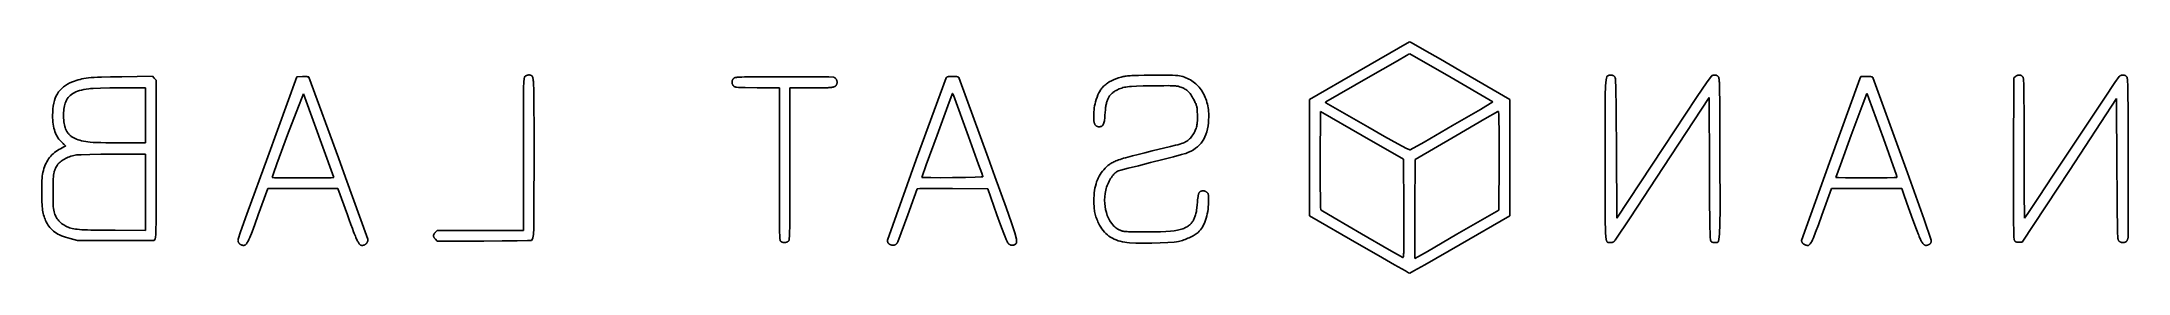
# Model space of a CAD drawing. Extents: x 88 to 117.1, y -91.1 to -33.4.
# Drawn here: x 87.97 to 116.96, y -36.61 to -33.39 of the extents above.
import ezdxf

# ---------------------------------------------------------------- set-up
doc = ezdxf.new("R2010")
doc.units = 0
doc.layers.add('BLACK', color=7, linetype='CONTINUOUS')

msp = doc.modelspace()

# ---------------------------------------------------------------- linework, layer by layer
at = {"layer": 'BLACK', "linetype": 'CONTINUOUS'}
for p, q in [((106.272881, -33.796288), (106.970323, -33.393063)), ((106.929494, -33.584952), (106.803768, -33.656323)), ((106.964484, -33.565687), (106.929494, -33.584952)), ((106.977732, -33.559221), (106.964484, -33.565687)), ((106.970323, -33.393063), (106.985669, -33.400572)), ((107.553068, -33.890876), (106.977732, -33.559221)), ((106.985669, -33.400572), (107.027407, -33.423573)), ((107.027407, -33.423573), (107.17855, -33.509347)), ((107.17855, -33.509347), (107.400734, -33.636992)), ((88.475303, -33.922699), (88.501167, -33.91545)), ((88.501167, -33.91545), (88.527855, -33.90913)), ((88.527855, -33.90913), (88.556082, -33.903663)), ((88.556082, -33.903663), (88.586564, -33.898972)), ((88.586564, -33.898972), (88.620014, -33.894977)), ((88.620014, -33.894977), (88.657148, -33.891604)), ((88.657148, -33.891604), (88.69868, -33.888772)), ((88.69868, -33.888772), (88.745325, -33.886406)), ((88.745325, -33.886406), (88.797798, -33.884427)), ((88.797798, -33.884427), (88.923084, -33.881322)), ((88.923084, -33.881322), (89.080257, -33.878838)), ((89.080257, -33.878838), (89.505706, -33.873546)), ((89.505706, -33.873546), (89.532165, -33.900004)), ((89.532165, -33.900004), (89.559682, -33.927521)), ((91.108026, -34.992204), (91.513364, -33.880955)), ((91.513364, -33.880955), (91.593799, -33.877779)), ((91.593799, -33.877779), (91.610157, -33.877225)), ((91.610157, -33.877225), (91.625648, -33.877118)), ((91.625648, -33.877118), (91.639898, -33.877407)), ((91.639898, -33.877407), (91.652536, -33.878044)), ((91.652536, -33.878044), (91.66319, -33.878978)), ((91.66319, -33.878978), (91.671487, -33.880161)), ((91.671487, -33.880161), (91.674636, -33.880829)), ((91.674636, -33.880829), (91.677057, -33.881541)), ((91.677057, -33.881541), (91.678702, -33.882291)), ((91.678702, -33.882291), (91.679525, -33.883071)), ((91.679525, -33.883071), (92.090554, -35.006227)), ((94.666016, -33.9511), (94.669778, -33.906371)), ((94.669778, -33.906371), (94.675029, -33.885281)), ((94.675029, -33.885281), (94.682015, -33.875663)), ((94.682015, -33.875663), (94.684076, -33.873722)), ((94.684076, -33.873722), (94.686282, -33.871869)), ((94.686282, -33.871869), (94.688624, -33.870106)), ((94.688624, -33.870106), (94.691092, -33.868432)), ((94.691092, -33.868432), (94.696371, -33.865361)), ((94.696371, -33.865361), (94.702041, -33.862665)), ((94.702041, -33.862665), (94.708028, -33.860354)), ((94.708028, -33.860354), (94.714256, -33.858436)), ((94.714256, -33.858436), (94.720647, -33.856921)), ((94.720647, -33.856921), (94.727127, -33.855819)), ((94.727127, -33.855819), (94.73362, -33.855139)), ((94.73362, -33.855139), (94.740049, -33.854889)), ((94.740049, -33.854889), (94.746338, -33.85508)), ((94.746338, -33.85508), (94.752411, -33.85572)), ((94.752411, -33.85572), (94.758194, -33.856819)), ((94.758194, -33.856819), (94.760952, -33.857544)), ((94.760952, -33.857544), (94.763608, -33.858386)), ((94.763608, -33.858386), (94.766154, -33.859348)), ((94.766154, -33.859348), (94.76858, -33.860431)), ((94.76858, -33.860431), (94.770875, -33.861636)), ((94.770875, -33.861636), (94.773032, -33.862963)), ((94.773032, -33.862963), (94.776208, -33.865178)), ((94.776208, -33.865178), (94.779191, -33.867591)), ((94.779191, -33.867591), (94.780613, -33.868933)), ((94.780613, -33.868933), (94.781989, -33.870397)), ((94.781989, -33.870397), (94.783319, -33.87201)), ((94.783319, -33.87201), (94.784605, -33.873794)), ((94.784605, -33.873794), (94.785848, -33.875776)), ((94.785848, -33.875776), (94.787048, -33.877979)), ((94.787048, -33.877979), (94.788205, -33.880428)), ((94.788205, -33.880428), (94.789322, -33.883148)), ((94.789322, -33.883148), (94.790397, -33.886163)), ((94.790397, -33.886163), (94.791433, -33.889498)), ((94.791433, -33.889498), (94.79243, -33.893178)), ((94.79243, -33.893178), (94.793388, -33.897226)), ((94.793388, -33.897226), (94.794309, -33.901669)), ((94.794309, -33.901669), (94.795193, -33.90653)), ((94.795193, -33.90653), (94.796041, -33.911834)), ((94.796041, -33.911834), (94.796854, -33.917605)), ((97.569364, -33.918583), (97.571187, -33.91534)), ((97.571187, -33.91534), (97.573184, -33.912213)), ((97.573184, -33.912213), (97.575355, -33.909211)), ((97.575355, -33.909211), (97.577699, -33.906345)), ((97.577699, -33.906345), (97.580216, -33.903625)), ((97.580216, -33.903625), (97.582908, -33.901063)), ((97.582908, -33.901063), (97.584932, -33.899329)), ((97.584932, -33.899329), (97.587111, -33.897697)), ((97.587111, -33.897697), (97.589555, -33.896164)), ((97.589555, -33.896164), (97.592374, -33.894725)), ((97.592374, -33.894725), (97.595681, -33.893378)), ((97.595681, -33.893378), (97.599585, -33.892119)), ((97.599585, -33.892119), (97.604198, -33.890945)), ((97.604198, -33.890945), (97.60963, -33.889851)), ((97.60963, -33.889851), (97.615992, -33.888835)), ((97.615992, -33.888835), (97.623395, -33.887893)), ((97.623395, -33.887893), (97.631951, -33.887022)), ((97.631951, -33.887022), (97.641768, -33.886217)), ((97.641768, -33.886217), (97.65296, -33.885476)), ((97.65296, -33.885476), (97.665636, -33.884796)), ((97.665636, -33.884796), (97.679907, -33.884172)), ((97.679907, -33.884172), (97.695884, -33.8836)), ((97.695884, -33.8836), (97.7334, -33.882604)), ((97.7334, -33.882604), (97.779071, -33.881777)), ((97.779071, -33.881777), (97.833783, -33.881094)), ((97.833783, -33.881094), (97.898423, -33.880525)), ((97.898423, -33.880525), (97.973878, -33.880042)), ((97.973878, -33.880042), (98.061034, -33.879619)), ((98.061034, -33.879619), (98.273999, -33.878838)), ((98.273999, -33.878838), (98.535325, -33.878788)), ((98.535325, -33.878788), (98.753292, -33.880028)), ((98.753292, -33.880028), (98.905179, -33.882261)), ((98.905179, -33.882261), (98.968265, -33.885188)), ((98.968265, -33.885188), (98.971697, -33.886278)), ((98.971697, -33.886278), (98.975044, -33.887559)), ((98.975044, -33.887559), (98.978302, -33.889024)), ((98.978302, -33.889024), (98.981468, -33.890666)), ((98.981468, -33.890666), (98.984536, -33.892476)), ((98.984536, -33.892476), (98.987504, -33.894448)), ((98.987504, -33.894448), (98.990366, -33.896574)), ((98.990366, -33.896574), (98.99312, -33.898847)), ((98.99312, -33.898847), (98.99576, -33.90126)), ((98.99576, -33.90126), (98.998283, -33.903804)), ((98.998283, -33.903804), (99.000685, -33.906474)), ((99.000685, -33.906474), (99.002961, -33.909261)), ((99.002961, -33.909261), (99.005108, -33.912158)), ((99.005108, -33.912158), (99.007121, -33.915158)), ((99.007121, -33.915158), (99.008997, -33.918253)), ((100.119732, -35.030172), (100.535657, -33.893654)), ((100.535657, -33.893654), (100.536474, -33.892299)), ((100.536474, -33.892299), (100.537342, -33.891011)), ((100.537342, -33.891011), (100.538269, -33.889787)), ((100.538269, -33.889787), (100.539262, -33.888627)), ((100.539262, -33.888627), (100.54033, -33.887529)), ((100.54033, -33.887529), (100.54148, -33.886492)), ((100.54148, -33.886492), (100.54272, -33.885514)), ((100.54272, -33.885514), (100.544058, -33.884592)), ((100.544058, -33.884592), (100.545501, -33.883727)), ((100.545501, -33.883727), (100.547057, -33.882916)), ((100.547057, -33.882916), (100.548735, -33.882158)), ((100.548735, -33.882158), (100.55054, -33.881451)), ((100.55054, -33.881451), (100.552483, -33.880793)), ((100.552483, -33.880793), (100.554569, -33.880183)), ((100.554569, -33.880183), (100.556807, -33.87962)), ((100.556807, -33.87962), (100.559205, -33.879102)), ((100.559205, -33.879102), (100.561771, -33.878628)), ((100.561771, -33.878628), (100.564512, -33.878195)), ((100.564512, -33.878195), (100.567435, -33.877803)), ((100.567435, -33.877803), (100.570549, -33.877449)), ((100.570549, -33.877449), (100.573862, -33.877132)), ((100.573862, -33.877132), (100.577381, -33.876851)), ((100.577381, -33.876851), (100.585068, -33.87639)), ((100.585068, -33.87639), (100.593673, -33.876054)), ((100.593673, -33.876054), (100.603258, -33.875828)), ((100.603258, -33.875828), (100.613885, -33.875702)), ((100.613885, -33.875702), (100.625615, -33.875663)), ((100.625615, -33.875663), (100.644574, -33.875861)), ((100.644574, -33.875861), (100.661003, -33.876457)), ((100.661003, -33.876457), (100.674951, -33.877449)), ((100.674951, -33.877449), (100.681011, -33.878094)), ((100.681011, -33.878094), (100.686469, -33.878838)), ((100.686469, -33.878838), (100.691332, -33.879681)), ((100.691332, -33.879681), (100.695605, -33.880624)), ((100.695605, -33.880624), (100.699296, -33.881666)), ((100.699296, -33.881666), (100.70241, -33.882807)), ((100.70241, -33.882807), (100.704954, -33.884047)), ((100.704954, -33.884047), (100.706933, -33.885386)), ((100.706933, -33.885386), (100.708354, -33.886825)), ((100.708354, -33.886825), (100.709223, -33.888363)), ((100.709223, -33.888363), (101.116682, -35.008079)), ((102.860787, -33.920769), (102.89372, -33.907504)), ((102.89372, -33.907504), (102.928982, -33.895317)), ((102.928982, -33.895317), (102.966648, -33.884129)), ((102.966648, -33.884129), (102.980228, -33.880554)), ((102.980228, -33.880554), (102.99348, -33.877352)), ((102.99348, -33.877352), (103.006848, -33.8745)), ((103.006848, -33.8745), (103.020772, -33.871975)), ((103.020772, -33.871975), (103.035694, -33.869754)), ((103.035694, -33.869754), (103.052056, -33.867814)), ((103.052056, -33.867814), (103.070301, -33.866131)), ((103.070301, -33.866131), (103.09087, -33.864683)), ((103.09087, -33.864683), (103.114204, -33.863445)), ((103.114204, -33.863445), (103.140746, -33.862394)), ((103.140746, -33.862394), (103.170937, -33.861508)), ((103.170937, -33.861508), (103.205219, -33.860764)), ((103.205219, -33.860764), (103.287825, -33.859604)), ((103.287825, -33.859604), (103.392098, -33.85873)), ((103.392098, -33.85873), (103.564689, -33.857572)), ((103.564689, -33.857572), (103.628493, -33.857948)), ((103.628493, -33.857948), (103.679833, -33.858994)), ((103.679833, -33.858994), (103.720606, -33.860735)), ((103.720606, -33.860735), (103.752709, -33.863194)), ((103.752709, -33.863194), (103.778041, -33.866398)), ((103.778041, -33.866398), (103.798499, -33.870371)), ((103.798499, -33.870371), (103.821714, -33.876824)), ((103.821714, -33.876824), (103.844322, -33.884262)), ((103.844322, -33.884262), (103.866311, -33.892668)), ((103.866311, -33.892668), (103.887669, -33.902022)), ((103.887669, -33.902022), (103.908385, -33.912307)), ((103.908385, -33.912307), (103.928446, -33.923503)), ((105.582848, -34.196338), (106.272881, -33.796288)), ((106.395648, -33.891538), (105.810389, -34.230205)), ((106.803768, -33.656323), (106.395648, -33.891538)), ((107.400734, -33.636992), (107.67094, -33.793113)), ((108.129198, -34.228088), (107.553068, -33.890876)), ((107.67094, -33.793113), (108.366264, -34.196338)), ((109.702669, -33.923061), (109.707283, -33.898084)), ((109.707283, -33.898084), (109.712845, -33.881252)), ((109.712845, -33.881252), (109.719442, -33.870733)), ((109.719442, -33.870733), (109.727163, -33.864695)), ((109.727163, -33.864695), (109.746331, -33.85873)), ((109.746331, -33.85873), (109.75284, -33.857377)), ((109.75284, -33.857377), (109.759257, -33.856489)), ((109.759257, -33.856489), (109.765565, -33.85606)), ((109.765565, -33.85606), (109.771748, -33.856084)), ((109.771748, -33.856084), (109.777788, -33.856554)), ((109.777788, -33.856554), (109.783669, -33.857465)), ((109.783669, -33.857465), (109.789372, -33.858809)), ((109.789372, -33.858809), (109.794882, -33.860582)), ((109.794882, -33.860582), (109.800182, -33.862776)), ((109.800182, -33.862776), (109.805253, -33.865385)), ((109.805253, -33.865385), (109.810079, -33.868404)), ((109.810079, -33.868404), (109.814643, -33.871826)), ((109.814643, -33.871826), (109.818929, -33.875645)), ((109.818929, -33.875645), (109.822918, -33.879855)), ((109.822918, -33.879855), (109.826594, -33.884449)), ((109.826594, -33.884449), (109.82994, -33.889421)), ((109.82994, -33.889421), (109.831665, -33.895313)), ((109.831665, -33.895313), (109.833274, -33.906545)), ((109.833274, -33.906545), (109.834774, -33.923568)), ((111.106322, -33.951979), (111.165556, -33.869313)), ((111.165556, -33.869313), (111.168374, -33.8674)), ((111.168374, -33.8674), (111.171265, -33.865629)), ((111.171265, -33.865629), (111.174225, -33.864)), ((111.174225, -33.864), (111.177247, -33.862512)), ((111.177247, -33.862512), (111.180325, -33.861166)), ((111.180325, -33.861166), (111.183453, -33.85996)), ((111.183453, -33.85996), (111.189832, -33.857969)), ((111.189832, -33.857969), (111.196335, -33.856536)), ((111.196335, -33.856536), (111.202912, -33.855658)), ((111.202912, -33.855658), (111.209514, -33.855332)), ((111.209514, -33.855332), (111.216091, -33.855554)), ((111.216091, -33.855554), (111.222594, -33.856323)), ((111.222594, -33.856323), (111.228973, -33.857634)), ((111.228973, -33.857634), (111.235179, -33.859485)), ((111.235179, -33.859485), (111.238201, -33.860611)), ((111.238201, -33.860611), (111.241161, -33.861871)), ((111.241161, -33.861871), (111.244052, -33.863265)), ((111.244052, -33.863265), (111.24687, -33.864792)), ((111.24687, -33.864792), (111.249606, -33.866451)), ((111.249606, -33.866451), (111.252256, -33.868242)), ((111.252256, -33.868242), (111.254813, -33.870165)), ((111.254813, -33.870165), (111.257271, -33.87222)), ((111.257271, -33.87222), (111.259623, -33.874405)), ((111.259623, -33.874405), (111.261864, -33.876721)), ((111.261864, -33.876721), (111.263598, -33.878783)), ((111.263598, -33.878783), (111.26523, -33.881125)), ((111.26523, -33.881125), (111.266764, -33.883935)), ((111.266764, -33.883935), (111.268204, -33.887398)), ((111.268204, -33.887398), (111.269553, -33.891702)), ((111.269553, -33.891702), (111.270815, -33.897034)), ((111.270815, -33.897034), (111.271993, -33.903581)), ((111.271993, -33.903581), (111.273092, -33.911531)), ((111.273092, -33.911531), (111.274115, -33.921069)), ((112.805444, -35.071712), (113.229306, -33.909529)), ((113.229306, -33.909529), (113.244123, -33.875663)), ((113.244123, -33.875663), (113.324556, -33.875663)), ((113.324556, -33.875663), (113.343561, -33.875861)), ((113.343561, -33.875861), (113.360109, -33.876457)), ((113.360109, -33.876457), (113.374227, -33.877449)), ((113.374227, -33.877449), (113.380383, -33.878094)), ((113.380383, -33.878094), (113.385939, -33.878838)), ((113.385939, -33.878838), (113.390901, -33.879681)), ((113.390901, -33.879681), (113.39527, -33.880624)), ((113.39527, -33.880624), (113.39905, -33.881666)), ((113.39905, -33.881666), (113.402244, -33.882807)), ((113.402244, -33.882807), (113.404855, -33.884047)), ((113.404855, -33.884047), (113.406887, -33.885386)), ((113.406887, -33.885386), (113.408341, -33.886825)), ((113.408341, -33.886825), (113.409223, -33.888363)), ((113.409223, -33.888363), (113.892616, -35.21591)), ((115.365023, -35.010196), (115.367139, -33.894713)), ((115.367139, -33.894713), (115.392539, -33.874604)), ((115.392539, -33.874604), (115.395534, -33.872205)), ((115.395534, -33.872205), (115.398562, -33.869966)), ((115.398562, -33.869966), (115.401621, -33.867887)), ((115.401621, -33.867887), (115.404708, -33.865968)), ((115.404708, -33.865968), (115.407818, -33.864209)), ((115.407818, -33.864209), (115.41095, -33.86261)), ((115.41095, -33.86261), (115.414098, -33.861169)), ((115.414098, -33.861169), (115.417261, -33.859887)), ((115.417261, -33.859887), (115.420435, -33.858763)), ((115.420435, -33.858763), (115.423616, -33.857797)), ((115.423616, -33.857797), (115.426801, -33.856988)), ((115.426801, -33.856988), (115.429988, -33.856336)), ((115.429988, -33.856336), (115.433172, -33.855841)), ((115.433172, -33.855841), (115.436351, -33.855501)), ((115.436351, -33.855501), (115.43952, -33.855318)), ((115.43952, -33.855318), (115.442678, -33.85529)), ((115.442678, -33.85529), (115.44582, -33.855417)), ((115.44582, -33.855417), (115.448943, -33.855699)), ((115.448943, -33.855699), (115.452044, -33.856135)), ((115.452044, -33.856135), (115.455119, -33.856725)), ((115.455119, -33.856725), (115.458166, -33.857468)), ((115.458166, -33.857468), (115.461181, -33.858364)), ((115.461181, -33.858364), (115.464161, -33.859413)), ((115.464161, -33.859413), (115.467102, -33.860615)), ((115.467102, -33.860615), (115.470001, -33.861968)), ((115.470001, -33.861968), (115.472855, -33.863473)), ((115.472855, -33.863473), (115.475661, -33.865129)), ((115.475661, -33.865129), (115.478415, -33.866936)), ((115.478415, -33.866936), (115.481114, -33.868893)), ((115.481114, -33.868893), (115.483754, -33.871)), ((115.483754, -33.871), (115.486333, -33.873257)), ((115.486333, -33.873257), (115.488847, -33.875663)), ((115.488847, -33.875663), (115.49077, -33.877655)), ((115.49077, -33.877655), (115.492573, -33.879778)), ((115.492573, -33.879778), (115.493431, -33.880943)), ((115.493431, -33.880943), (115.49426, -33.882206)), ((115.49426, -33.882206), (115.495061, -33.88359)), ((115.495061, -33.88359), (115.495834, -33.885116)), ((115.495834, -33.885116), (115.49658, -33.886805)), ((115.49658, -33.886805), (115.4973, -33.88868)), ((115.4973, -33.88868), (115.497993, -33.890762)), ((115.497993, -33.890762), (115.498661, -33.893073)), ((115.498661, -33.893073), (115.499303, -33.895636)), ((115.499303, -33.895636), (115.499921, -33.898471)), ((115.499921, -33.898471), (115.500515, -33.901602)), ((115.500515, -33.901602), (115.501084, -33.905048)), ((115.501084, -33.905048), (115.501631, -33.908833)), ((115.501631, -33.908833), (115.502155, -33.912978)), ((115.502155, -33.912978), (115.503136, -33.922437)), ((116.771614, -33.959503), (116.831872, -33.874604)), ((116.831872, -33.874604), (116.834981, -33.872205)), ((116.834981, -33.872205), (116.838153, -33.869966)), ((116.838153, -33.869966), (116.841381, -33.867888)), ((116.841381, -33.867888), (116.844661, -33.86597)), ((116.844661, -33.86597), (116.847987, -33.864214)), ((116.847987, -33.864214), (116.851353, -33.862617)), ((116.851353, -33.862617), (116.854753, -33.86118)), ((116.854753, -33.86118), (116.858182, -33.859904)), ((116.858182, -33.859904), (116.861634, -33.858787)), ((116.861634, -33.858787), (116.865104, -33.857829)), ((116.865104, -33.857829), (116.868586, -33.857031)), ((116.868586, -33.857031), (116.872075, -33.856392)), ((116.872075, -33.856392), (116.875564, -33.855911)), ((116.875564, -33.855911), (116.879048, -33.85559)), ((116.879048, -33.85559), (116.882522, -33.855427)), ((116.882522, -33.855427), (116.88598, -33.855422)), ((116.88598, -33.855422), (116.889416, -33.855576)), ((116.889416, -33.855576), (116.892824, -33.855887)), ((116.892824, -33.855887), (116.8962, -33.856356)), ((116.8962, -33.856356), (116.899537, -33.856983)), ((116.899537, -33.856983), (116.902831, -33.857767)), ((116.902831, -33.857767), (116.906074, -33.858708)), ((116.906074, -33.858708), (116.909262, -33.859806)), ((116.909262, -33.859806), (116.912388, -33.861061)), ((116.912388, -33.861061), (116.915448, -33.862473)), ((116.915448, -33.862473), (116.918436, -33.864041)), ((116.918436, -33.864041), (116.921346, -33.865765)), ((116.921346, -33.865765), (116.924173, -33.867645)), ((116.924173, -33.867645), (116.92691, -33.869681)), ((116.92691, -33.869681), (116.929552, -33.871872)), ((116.929552, -33.871872), (116.932095, -33.874219)), ((116.932095, -33.874219), (116.934531, -33.876721)), ((116.934531, -33.876721), (116.936265, -33.87878)), ((116.936265, -33.87878), (116.937897, -33.881109)), ((116.937897, -33.881109), (116.939431, -33.883894)), ((116.939431, -33.883894), (116.94087, -33.887319)), ((116.94087, -33.887319), (116.942219, -33.891568)), ((116.942219, -33.891568), (116.943481, -33.896825)), ((116.943481, -33.896825), (116.94466, -33.903274)), ((116.94466, -33.903274), (116.945759, -33.911101)), ((116.945759, -33.911101), (116.946782, -33.920488)), ((88.145587, -34.211688), (88.156906, -34.177902)), ((88.156906, -34.177902), (88.170397, -34.146302)), ((88.170397, -34.146302), (88.186098, -34.116831)), ((88.186098, -34.116831), (88.204044, -34.08943)), ((88.204044, -34.08943), (88.22427, -34.064044)), ((88.22427, -34.064044), (88.246813, -34.040614)), ((88.246813, -34.040614), (88.271707, -34.019084)), ((88.271707, -34.019084), (88.298989, -33.999395)), ((88.298989, -33.999395), (88.328694, -33.98149)), ((88.311836, -34.205855), (88.302252, -34.225811)), ((88.322749, -34.187225), (88.311836, -34.205855)), ((88.335075, -34.16988), (88.322749, -34.187225)), ((88.328694, -33.98149), (88.360858, -33.965313)), ((88.348896, -34.153774), (88.335075, -34.16988)), ((88.364293, -34.138865), (88.348896, -34.153774)), ((88.360858, -33.965313), (88.395516, -33.950805)), ((88.381349, -34.12511), (88.364293, -34.138865)), ((88.400146, -34.112465), (88.381349, -34.12511)), ((88.395516, -33.950805), (88.423193, -33.940299)), ((88.420766, -34.100886), (88.400146, -34.112465)), ((88.443291, -34.090331), (88.420766, -34.100886)), ((88.423193, -33.940299), (88.44955, -33.930957)), ((88.467804, -34.080755), (88.443291, -34.090331)), ((88.44955, -33.930957), (88.475303, -33.922699)), ((88.494387, -34.072116), (88.467804, -34.080755)), ((88.523121, -34.06437), (88.494387, -34.072116)), ((88.55409, -34.057473), (88.523121, -34.06437)), ((88.587374, -34.051382), (88.55409, -34.057473)), ((88.623057, -34.046055), (88.587374, -34.051382)), ((88.646523, -34.043731), (88.623057, -34.046055)), ((88.68239, -34.041557), (88.646523, -34.043731)), ((88.784189, -34.037852), (88.68239, -34.041557)), ((88.914165, -34.035339), (88.784189, -34.037852)), ((89.058032, -34.034413), (88.914165, -34.035339)), ((89.411517, -34.034413), (89.058032, -34.034413)), ((89.411517, -34.796413), (89.411517, -34.034413)), ((89.559682, -33.927521), (89.559682, -34.796413)), ((91.586457, -34.164712), (91.536252, -34.292448)), ((91.606499, -34.11908), (91.586457, -34.164712)), ((92.0256, -35.280071), (91.606499, -34.11908)), ((94.661179, -34.348787), (94.663494, -34.031635)), ((94.663494, -34.031635), (94.666016, -33.9511)), ((94.796854, -33.917605), (94.797632, -33.923869)), ((94.797632, -33.923869), (94.798376, -33.93065)), ((94.798376, -33.93065), (94.799765, -33.94586)), ((94.799765, -33.94586), (94.801029, -33.963433)), ((94.801029, -33.963433), (94.802172, -33.983565)), ((94.802172, -33.983565), (94.8032, -34.006454)), ((94.8032, -34.006454), (94.804121, -34.032296)), ((94.804121, -34.032296), (94.804939, -34.061288)), ((94.804939, -34.061288), (94.80566, -34.093628)), ((94.80566, -34.093628), (94.806292, -34.129511)), ((94.806292, -34.129511), (94.806839, -34.169135)), ((94.806839, -34.169135), (94.807308, -34.212697)), ((97.560682, -33.955038), (97.560769, -33.95122)), ((97.560769, -33.958856), (97.560682, -33.955038)), ((97.560769, -33.95122), (97.56103, -33.947412)), ((97.56103, -33.962664), (97.560769, -33.958856)), ((97.56103, -33.947412), (97.561464, -33.943625)), ((97.561464, -33.966451), (97.56103, -33.962664)), ((97.561464, -33.943625), (97.562072, -33.93987)), ((97.562072, -33.970206), (97.561464, -33.966451)), ((97.562072, -33.93987), (97.562853, -33.936156)), ((97.562853, -33.97392), (97.562072, -33.970206)), ((97.562853, -33.936156), (97.563808, -33.932495)), ((97.563808, -33.977581), (97.562853, -33.97392)), ((97.563808, -33.932495), (97.564937, -33.928897)), ((97.564937, -33.981179), (97.563808, -33.977581)), ((97.564937, -33.928897), (97.566239, -33.925371)), ((97.566239, -33.984704), (97.564937, -33.981179)), ((97.566239, -33.925371), (97.567715, -33.92193)), ((97.567715, -33.988146), (97.566239, -33.984704)), ((97.567715, -33.92193), (97.569364, -33.918583)), ((97.569364, -33.991493), (97.567715, -33.988146)), ((97.571187, -33.994736), (97.569364, -33.991493)), ((97.573184, -33.997863), (97.571187, -33.994736)), ((97.575355, -34.000865), (97.573184, -33.997863)), ((97.577699, -34.003731), (97.575355, -34.000865)), ((97.580216, -34.006451), (97.577699, -34.003731)), ((97.582908, -34.009013), (97.580216, -34.006451)), ((97.591448, -34.015353), (97.582908, -34.009013)), ((97.596739, -34.017964), (97.591448, -34.015353)), ((97.603214, -34.020241), (97.596739, -34.017964)), ((97.611251, -34.022215), (97.603214, -34.020241)), ((97.62123, -34.023914), (97.611251, -34.022215)), ((97.648523, -34.026608), (97.62123, -34.023914)), ((97.68812, -34.028557), (97.648523, -34.026608)), ((97.743046, -34.029998), (97.68812, -34.028557)), ((97.910991, -34.032296), (97.743046, -34.029998)), ((98.216848, -34.035471), (97.910991, -34.032296)), ((98.216848, -35.091688), (98.216848, -34.035471)), ((98.658173, -34.034413), (98.365015, -34.034413)), ((98.365015, -34.034413), (98.365015, -35.078988)), ((98.714478, -34.034364), (98.658173, -34.034413)), ((98.764223, -34.034173), (98.714478, -34.034364)), ((98.807845, -34.033771), (98.764223, -34.034173)), ((98.845779, -34.03309), (98.807845, -34.033771)), ((98.862749, -34.032623), (98.845779, -34.03309)), ((98.878461, -34.032062), (98.862749, -34.032623)), ((98.892968, -34.031396), (98.878461, -34.032062)), ((98.906326, -34.030618), (98.892968, -34.031396)), ((98.918588, -34.029719), (98.906326, -34.030618)), ((98.929809, -34.02869), (98.918588, -34.029719)), ((98.940044, -34.027524), (98.929809, -34.02869)), ((98.949347, -34.026211), (98.940044, -34.027524)), ((98.957773, -34.024743), (98.949347, -34.026211)), ((98.965375, -34.023111), (98.957773, -34.024743)), ((98.97221, -34.021308), (98.965375, -34.023111)), ((98.97833, -34.019323), (98.97221, -34.021308)), ((98.98379, -34.01715), (98.97833, -34.019323)), ((98.988645, -34.014779), (98.98379, -34.01715)), ((98.990863, -34.013517), (98.988645, -34.014779)), ((98.992949, -34.012202), (98.990863, -34.013517)), ((98.994912, -34.010833), (98.992949, -34.012202)), ((98.996758, -34.00941), (98.994912, -34.010833)), ((99.000124, -34.006394), (98.996758, -34.00941)), ((99.003103, -34.003147), (99.000124, -34.006394)), ((99.005749, -33.99966), (99.003103, -34.003147)), ((99.008116, -33.995924), (99.005749, -33.99966)), ((99.01026, -33.991931), (99.008116, -33.995924)), ((99.008997, -33.918253), (99.010731, -33.921436)), ((99.012234, -33.987671), (99.01026, -33.991931)), ((99.010731, -33.921436), (99.012319, -33.924699)), ((99.014093, -33.983138), (99.012234, -33.987671)), ((99.012319, -33.924699), (99.013758, -33.928036)), ((99.013758, -33.928036), (99.015043, -33.931439)), ((99.015891, -33.978321), (99.014093, -33.983138)), ((99.015043, -33.931439), (99.016169, -33.934901)), ((99.016977, -33.974732), (99.015891, -33.978321)), ((99.016169, -33.934901), (99.017134, -33.938413)), ((99.017856, -33.971113), (99.016977, -33.974732)), ((99.017134, -33.938413), (99.017933, -33.941969)), ((99.018532, -33.967471), (99.017856, -33.971113)), ((99.017933, -33.941969), (99.018561, -33.945562)), ((99.01901, -33.963815), (99.018532, -33.967471)), ((99.018561, -33.945562), (99.019016, -33.949184)), ((99.019293, -33.96015), (99.01901, -33.963815)), ((99.019016, -33.949184), (99.019292, -33.952827)), ((99.019292, -33.952827), (99.019386, -33.956485)), ((99.019386, -33.956485), (99.019293, -33.96015)), ((100.606301, -34.157642), (100.55947, -34.282857)), ((100.624557, -34.110613), (100.606301, -34.157642)), ((100.624672, -34.110457), (100.624557, -34.110613)), ((100.624816, -34.110387), (100.624672, -34.110457)), ((100.62499, -34.110399), (100.624816, -34.110387)), ((100.625192, -34.110491), (100.62499, -34.110399)), ((100.625676, -34.110908), (100.625192, -34.110491)), ((100.62626, -34.111622), (100.625676, -34.110908)), ((100.626938, -34.112614), (100.62626, -34.111622)), ((100.627701, -34.113868), (100.626938, -34.112614)), ((100.629452, -34.117095), (100.627701, -34.113868)), ((100.63145, -34.121165), (100.629452, -34.117095)), ((100.633635, -34.125942), (100.63145, -34.121165)), ((100.635943, -34.13129), (100.633635, -34.125942)), ((100.638314, -34.137071), (100.635943, -34.13129)), ((100.845748, -34.711746), (100.638314, -34.137071)), ((102.60999, -34.228088), (102.619565, -34.193459)), ((102.619565, -34.193459), (102.63048, -34.160958)), ((102.63048, -34.160958), (102.642813, -34.130503)), ((102.642813, -34.130503), (102.656639, -34.102014)), ((102.656639, -34.102014), (102.664135, -34.088481)), ((102.664135, -34.088481), (102.672034, -34.07541)), ((102.672034, -34.07541), (102.680343, -34.062789)), ((102.680343, -34.062789), (102.689073, -34.05061)), ((102.689073, -34.05061), (102.698233, -34.038862)), ((102.698233, -34.038862), (102.707833, -34.027535)), ((102.707833, -34.027535), (102.717883, -34.016618)), ((102.717883, -34.016618), (102.728391, -34.006102)), ((102.728391, -34.006102), (102.739367, -33.995977)), ((102.739367, -33.995977), (102.75082, -33.986233)), ((102.75082, -33.986233), (102.762761, -33.976859)), ((102.762761, -33.976859), (102.775199, -33.967845)), ((102.775331, -34.202941), (102.771314, -34.214129)), ((102.775199, -33.967845), (102.801602, -33.950859)), ((102.779629, -34.192255), (102.775331, -34.202941)), ((102.784218, -34.18205), (102.779629, -34.192255)), ((102.789108, -34.172305), (102.784218, -34.18205)), ((102.794308, -34.162996), (102.789108, -34.172305)), ((102.799829, -34.154101), (102.794308, -34.162996)), ((102.80568, -34.1456), (102.799829, -34.154101)), ((102.801602, -33.950859), (102.830106, -33.935194)), ((102.811872, -34.137469), (102.80568, -34.1456)), ((102.818414, -34.129686), (102.811872, -34.137469)), ((102.825316, -34.12223), (102.818414, -34.129686)), ((102.832587, -34.115078), (102.825316, -34.12223)), ((102.830106, -33.935194), (102.860787, -33.920769)), ((102.840239, -34.108208), (102.832587, -34.115078)), ((102.84828, -34.101598), (102.840239, -34.108208)), ((102.856721, -34.095226), (102.84828, -34.101598)), ((102.865572, -34.08907), (102.856721, -34.095226)), ((102.874841, -34.083108), (102.865572, -34.08907)), ((102.88454, -34.077317), (102.874841, -34.083108)), ((102.894678, -34.071676), (102.88454, -34.077317)), ((102.905266, -34.066163), (102.894678, -34.071676)), ((102.940327, -34.049203), (102.905266, -34.066163)), ((102.956997, -34.042185), (102.940327, -34.049203)), ((102.973825, -34.03605), (102.956997, -34.042185)), ((102.991361, -34.030727), (102.973825, -34.03605)), ((103.010152, -34.026147), (102.991361, -34.030727)), ((103.030747, -34.022239), (103.010152, -34.026147)), ((103.053696, -34.018935), (103.030747, -34.022239)), ((103.079547, -34.016164), (103.053696, -34.018935)), ((103.108849, -34.013856), (103.079547, -34.016164)), ((103.180001, -34.010352), (103.108849, -34.013856)), ((103.271543, -34.007866), (103.180001, -34.010352)), ((103.387865, -34.005838), (103.271543, -34.007866)), ((103.4836, -34.004211), (103.387865, -34.005838)), ((103.560621, -34.003341), (103.4836, -34.004211)), ((103.621544, -34.003289), (103.560621, -34.003341)), ((103.646786, -34.00359), (103.621544, -34.003289)), ((103.668985, -34.004118), (103.646786, -34.00359)), ((103.688467, -34.004882), (103.668985, -34.004118)), ((103.705561, -34.00589), (103.688467, -34.004882)), ((103.720593, -34.007148), (103.705561, -34.00589)), ((103.73389, -34.008666), (103.720593, -34.007148)), ((103.74578, -34.01045), (103.73389, -34.008666)), ((103.756588, -34.012508), (103.74578, -34.01045)), ((103.766644, -34.014849), (103.756588, -34.012508)), ((103.776273, -34.01748), (103.766644, -34.014849)), ((103.793413, -34.022849), (103.776273, -34.01748)), ((103.809563, -34.028683), (103.793413, -34.022849)), ((103.824798, -34.035051), (103.809563, -34.028683)), ((103.839194, -34.04202), (103.824798, -34.035051)), ((103.852828, -34.049658), (103.839194, -34.04202)), ((103.865775, -34.058035), (103.852828, -34.049658)), ((103.87811, -34.067218), (103.865775, -34.058035)), ((103.889912, -34.077275), (103.87811, -34.067218)), ((103.901254, -34.088275), (103.889912, -34.077275)), ((103.912213, -34.100286), (103.901254, -34.088275)), ((103.922865, -34.113375), (103.912213, -34.100286)), ((103.933287, -34.127612), (103.922865, -34.113375)), ((103.928446, -33.923503), (103.947841, -33.935592)), ((103.943553, -34.143065), (103.933287, -34.127612)), ((103.95374, -34.159801), (103.943553, -34.143065)), ((103.947841, -33.935592), (103.966558, -33.948556)), ((103.963924, -34.177888), (103.95374, -34.159801)), ((103.974181, -34.197396), (103.963924, -34.177888)), ((103.966558, -33.948556), (103.984586, -33.962375)), ((103.989604, -34.227579), (103.974181, -34.197396)), ((103.984586, -33.962375), (104.001911, -33.977031)), ((104.001911, -33.977031), (104.018523, -33.992506)), ((104.018523, -33.992506), (104.034409, -34.008781)), ((104.034409, -34.008781), (104.049559, -34.025838)), ((104.049559, -34.025838), (104.063959, -34.043657)), ((104.063959, -34.043657), (104.077599, -34.06222)), ((104.077599, -34.06222), (104.090466, -34.081509)), ((104.090466, -34.081509), (104.102548, -34.101504)), ((104.102548, -34.101504), (104.113835, -34.122188)), ((104.113835, -34.122188), (104.124313, -34.143542)), ((104.124313, -34.143542), (104.133971, -34.165547)), ((104.133971, -34.165547), (104.142798, -34.188184)), ((104.142798, -34.188184), (104.150781, -34.211436)), ((105.582848, -35.810296), (105.582848, -34.196338)), ((108.366264, -34.196338), (108.366264, -34.228088)), ((109.689925, -34.346588), (109.691916, -34.141069)), ((109.691916, -34.141069), (109.695928, -34.00478)), ((109.695928, -34.00478), (109.702669, -33.923061)), ((109.834774, -33.923568), (109.836174, -33.946836)), ((109.836174, -33.946836), (109.838702, -34.013916)), ((109.838702, -34.013916), (109.84092, -34.111407)), ((109.84092, -34.111407), (109.84289, -34.242929)), ((111.133806, -34.167763), (110.494573, -35.140371)), ((110.498806, -34.864146), (110.960769, -34.167101)), ((110.960769, -34.167101), (111.106322, -33.951979)), ((111.139098, -35.157304), (111.133806, -34.167763)), ((111.274115, -33.921069), (111.275066, -33.932383)), ((111.275066, -33.932383), (111.275948, -33.945661)), ((111.275948, -33.945661), (111.276766, -33.961088)), ((111.276766, -33.961088), (111.277522, -33.978853)), ((111.277522, -33.978853), (111.27822, -33.999141)), ((111.27822, -33.999141), (111.278865, -34.022141)), ((111.278865, -34.022141), (111.279459, -34.048039)), ((111.279459, -34.048039), (111.280512, -34.109277)), ((111.280512, -34.109277), (111.281408, -34.184351)), ((111.281408, -34.184351), (111.282178, -34.274758)), ((113.324556, -34.110613), (113.260262, -34.282989)), ((113.326224, -34.110053), (113.324556, -34.110613)), ((113.329963, -34.116649), (113.326224, -34.110053)), ((113.355115, -34.181918), (113.329963, -34.116649)), ((113.556331, -34.735029), (113.355115, -34.181918)), ((115.503136, -33.922437), (115.504032, -33.933597)), ((115.504032, -33.933597), (115.504847, -33.946635)), ((115.504847, -33.946635), (115.505584, -33.961725)), ((115.505584, -33.961725), (115.506247, -33.979041)), ((115.506247, -33.979041), (115.506841, -33.998759)), ((115.506841, -33.998759), (115.507368, -34.021051)), ((115.507368, -34.021051), (115.507834, -34.046095)), ((115.507834, -34.046095), (115.508242, -34.074062)), ((115.508242, -34.074062), (115.508595, -34.10513)), ((115.508595, -34.10513), (115.508898, -34.139471)), ((115.508898, -34.139471), (115.509368, -34.218674)), ((116.795889, -34.180463), (116.139722, -35.17953)), ((116.166181, -34.869438), (116.626027, -34.175171)), ((116.626027, -34.175171), (116.771614, -33.959503)), ((116.801181, -35.159421), (116.795889, -34.180463)), ((116.946782, -33.920488), (116.947733, -33.931621)), ((116.947733, -33.931621), (116.948615, -33.944684)), ((116.948615, -33.944684), (116.949432, -33.95986)), ((116.949432, -33.95986), (116.950188, -33.977335)), ((116.950188, -33.977335), (116.950887, -33.997293)), ((116.950887, -33.997293), (116.951531, -34.019917)), ((116.951531, -34.019917), (116.952126, -34.045393)), ((116.952126, -34.045393), (116.953178, -34.105635)), ((116.953178, -34.105635), (116.954075, -34.179493)), ((116.954075, -34.179493), (116.954844, -34.268442)), ((88.12035, -34.415413), (88.121336, -34.369837)), ((88.120837, -34.448237), (88.12035, -34.415413)), ((88.122308, -34.479665), (88.120837, -34.448237)), ((88.121336, -34.369837), (88.124317, -34.326734)), ((88.12478, -34.509742), (88.122308, -34.479665)), ((88.124317, -34.326734), (88.129329, -34.286046)), ((88.129329, -34.286046), (88.136407, -34.247717)), ((88.136407, -34.247717), (88.145587, -34.211688)), ((88.273452, -34.377921), (88.272726, -34.403454)), ((88.272726, -34.403454), (88.27275, -34.429171)), ((88.27275, -34.429171), (88.273518, -34.454739)), ((88.274935, -34.352901), (88.273452, -34.377921)), ((88.273518, -34.454739), (88.275024, -34.479826)), ((88.277181, -34.328729), (88.274935, -34.352901)), ((88.275024, -34.479826), (88.277261, -34.504101)), ((88.280196, -34.305734), (88.277181, -34.328729)), ((88.283986, -34.28425), (88.280196, -34.305734)), ((88.288557, -34.264607), (88.283986, -34.28425)), ((88.293916, -34.247138), (88.288557, -34.264607)), ((88.302252, -34.225811), (88.293916, -34.247138)), ((91.536252, -34.292448), (91.385837, -34.686875)), ((94.660848, -34.955163), (94.661179, -34.348787)), ((94.807308, -34.212697), (94.807704, -34.260394)), ((94.807704, -34.260394), (94.808305, -34.368978)), ((94.808305, -34.368978), (94.808688, -34.496464)), ((94.808688, -34.496464), (94.808902, -34.644426)), ((100.55947, -34.282857), (100.408657, -34.691638)), ((102.586275, -34.435101), (102.586624, -34.399091)), ((102.586707, -34.475738), (102.586275, -34.435101)), ((102.586624, -34.399091), (102.587841, -34.366777)), ((102.586877, -34.481793), (102.586707, -34.475738)), ((102.58719, -34.487656), (102.586877, -34.481793)), ((102.587644, -34.493327), (102.58719, -34.487656)), ((102.588239, -34.498806), (102.587644, -34.493327)), ((102.587841, -34.366777), (102.590013, -34.337228)), ((102.590013, -34.337228), (102.593228, -34.309515)), ((102.593228, -34.309515), (102.597571, -34.282708)), ((102.597571, -34.282708), (102.603129, -34.255875)), ((102.603129, -34.255875), (102.60999, -34.228088)), ((102.732211, -34.492903), (102.729312, -34.50757)), ((102.734708, -34.476437), (102.732211, -34.492903)), ((102.73684, -34.458089), (102.734708, -34.476437)), ((102.738646, -34.437776), (102.73684, -34.458089)), ((102.740166, -34.415413), (102.738646, -34.437776)), ((102.742845, -34.376725), (102.740166, -34.415413)), ((102.746174, -34.34111), (102.742845, -34.376725)), ((102.750232, -34.308391), (102.746174, -34.34111)), ((102.752559, -34.293063), (102.750232, -34.308391)), ((102.755098, -34.278392), (102.752559, -34.293063)), ((102.757858, -34.264356), (102.755098, -34.278392)), ((102.76085, -34.250934), (102.757858, -34.264356)), ((102.764083, -34.238104), (102.76085, -34.250934)), ((102.767568, -34.225843), (102.764083, -34.238104)), ((102.771314, -34.214129), (102.767568, -34.225843)), ((103.99589, -34.240421), (103.989604, -34.227579)), ((104.001318, -34.252132), (103.99589, -34.240421)), ((104.005959, -34.262986), (104.001318, -34.252132)), ((104.009882, -34.273261), (104.005959, -34.262986)), ((104.013157, -34.283232), (104.009882, -34.273261)), ((104.015854, -34.293175), (104.013157, -34.283232)), ((104.018042, -34.303366), (104.015854, -34.293175)), ((104.019791, -34.314082), (104.018042, -34.303366)), ((104.021172, -34.325597), (104.019791, -34.314082)), ((104.022253, -34.338188), (104.021172, -34.325597)), ((104.023105, -34.35213), (104.022253, -34.338188)), ((104.023797, -34.367701), (104.023105, -34.35213)), ((104.023256, -34.513225), (104.024733, -34.493911)), ((104.024981, -34.40483), (104.023797, -34.367701)), ((104.024733, -34.493911), (104.025621, -34.473525)), ((104.025721, -34.429094), (104.024981, -34.40483)), ((104.025621, -34.473525), (104.025942, -34.451956)), ((104.025942, -34.451956), (104.025721, -34.429094)), ((104.150781, -34.211436), (104.157908, -34.235282)), ((104.157908, -34.235282), (104.164169, -34.259706)), ((104.164169, -34.259706), (104.16955, -34.284687)), ((104.16955, -34.284687), (104.174041, -34.310208)), ((104.174041, -34.310208), (104.177629, -34.33625)), ((104.177629, -34.33625), (104.180302, -34.362794)), ((104.181615, -34.473621), (104.178095, -34.519896)), ((104.180302, -34.362794), (104.182049, -34.389822)), ((104.182718, -34.445254), (104.181615, -34.473621)), ((104.182049, -34.389822), (104.182859, -34.417315)), ((104.182859, -34.417315), (104.182718, -34.445254)), ((105.736307, -34.363555), (105.733131, -35.043004)), ((106.313098, -34.694813), (105.736307, -34.363555)), ((105.804855, -34.235149), (105.804833, -34.235496)), ((105.804833, -34.235496), (105.804855, -34.235843)), ((105.80492, -34.234802), (105.804855, -34.235149)), ((105.804855, -34.235843), (105.80492, -34.23619)), ((105.805028, -34.234456), (105.80492, -34.234802)), ((105.80492, -34.23619), (105.805028, -34.236536)), ((105.80518, -34.234111), (105.805028, -34.234456)), ((105.805028, -34.236536), (105.80518, -34.236881)), ((105.805376, -34.233768), (105.80518, -34.234111)), ((105.80518, -34.236881), (105.805376, -34.237224)), ((105.805615, -34.233426), (105.805376, -34.233768)), ((105.805376, -34.237224), (105.805615, -34.237566)), ((105.805897, -34.233087), (105.805615, -34.233426)), ((105.805615, -34.237566), (105.805897, -34.237905)), ((105.806222, -34.232751), (105.805897, -34.233087)), ((105.805897, -34.237905), (105.806222, -34.238241)), ((105.806591, -34.232418), (105.806222, -34.232751)), ((105.806222, -34.238241), (105.806591, -34.238574)), ((105.807004, -34.232088), (105.806591, -34.232418)), ((105.806591, -34.238574), (105.807004, -34.238904)), ((105.807459, -34.231762), (105.807004, -34.232088)), ((105.807004, -34.238904), (105.807459, -34.23923)), ((105.807959, -34.231441), (105.807459, -34.231762)), ((105.807459, -34.23923), (105.807959, -34.239552)), ((105.808501, -34.231124), (105.807959, -34.231441)), ((105.807959, -34.239552), (105.808501, -34.239869)), ((105.809087, -34.230812), (105.808501, -34.231124)), ((105.808501, -34.239869), (105.809087, -34.240181)), ((105.809717, -34.230505), (105.809087, -34.230812)), ((105.809087, -34.240181), (105.809717, -34.240487)), ((105.810389, -34.230205), (105.809717, -34.230505)), ((105.809717, -34.240487), (105.810389, -34.240788)), ((105.810389, -34.240788), (106.392474, -34.574163)), ((107.569604, -34.558817), (107.956458, -34.332433)), ((108.020189, -34.464758), (107.614848, -34.699046)), ((107.956458, -34.332433), (108.129198, -34.228088)), ((108.200106, -34.361438), (108.020189, -34.464758)), ((108.203098, -34.360301), (108.200106, -34.361438)), ((108.205737, -34.361029), (108.203098, -34.360301)), ((108.20804, -34.364466), (108.205737, -34.361029)), ((108.210028, -34.371459), (108.20804, -34.364466)), ((108.213129, -34.399501), (108.210028, -34.371459)), ((108.215187, -34.451925), (108.213129, -34.399501)), ((108.216775, -34.65701), (108.215187, -34.451925)), ((108.366264, -34.228088), (108.366264, -34.65701)), ((109.689181, -35.023954), (109.689925, -34.346588)), ((109.84289, -34.242929), (109.844674, -34.412106)), ((109.844674, -34.412106), (109.847931, -34.877904)), ((111.282178, -34.274758), (111.282849, -34.381993)), ((111.282849, -34.381993), (111.283452, -34.507552)), ((113.260262, -34.282989), (113.108656, -34.692696)), ((115.509368, -34.218674), (115.509683, -34.313069)), ((115.509683, -34.313069), (115.509875, -34.424051)), ((115.509875, -34.424051), (115.509973, -34.553019)), ((116.954844, -34.268442), (116.955515, -34.373956)), ((116.955515, -34.373956), (116.956119, -34.497509)), ((88.128271, -34.53851), (88.12478, -34.509742)), ((88.132798, -34.566013), (88.128271, -34.53851)), ((88.138377, -34.592295), (88.132798, -34.566013)), ((88.145026, -34.617398), (88.138377, -34.592295)), ((88.152761, -34.641367), (88.145026, -34.617398)), ((88.161601, -34.664244), (88.152761, -34.641367)), ((88.171561, -34.686073), (88.161601, -34.664244)), ((88.18266, -34.706898), (88.171561, -34.686073)), ((88.194913, -34.726761), (88.18266, -34.706898)), ((88.208338, -34.745707), (88.194913, -34.726761)), ((88.222953, -34.763778), (88.208338, -34.745707)), ((88.238773, -34.781018), (88.222953, -34.763778)), ((88.255817, -34.797471), (88.238773, -34.781018)), ((88.277261, -34.504101), (88.280224, -34.527232)), ((88.280224, -34.527232), (88.283907, -34.548887)), ((88.283907, -34.548887), (88.288302, -34.568735)), ((88.288302, -34.568735), (88.293405, -34.586443)), ((88.293405, -34.586443), (88.299208, -34.601679)), ((88.299208, -34.601679), (88.30356, -34.611237)), ((88.30356, -34.611237), (88.30809, -34.620466)), ((88.30809, -34.620466), (88.312808, -34.629375)), ((88.312808, -34.629375), (88.317726, -34.637971)), ((88.317726, -34.637971), (88.322854, -34.64626)), ((88.322854, -34.64626), (88.328203, -34.654251)), ((88.328203, -34.654251), (88.333784, -34.661949)), ((88.333784, -34.661949), (88.339606, -34.669363)), ((88.339606, -34.669363), (88.345681, -34.6765)), ((88.345681, -34.6765), (88.352019, -34.683366)), ((88.352019, -34.683366), (88.358632, -34.689969)), ((88.358632, -34.689969), (88.365529, -34.696316)), ((88.365529, -34.696316), (88.372721, -34.702414)), ((88.372721, -34.702414), (88.38022, -34.70827)), ((88.38022, -34.70827), (88.388035, -34.713892)), ((88.388035, -34.713892), (88.396177, -34.719287)), ((88.396177, -34.719287), (88.404657, -34.724461)), ((88.404657, -34.724461), (88.413486, -34.729423)), ((88.413486, -34.729423), (88.422675, -34.734179)), ((88.422675, -34.734179), (88.432233, -34.738736)), ((88.432233, -34.738736), (88.442171, -34.743101)), ((88.442171, -34.743101), (88.452502, -34.747283)), ((88.452502, -34.747283), (88.474378, -34.755121)), ((88.474378, -34.755121), (88.497947, -34.762309)), ((88.497947, -34.762309), (88.523295, -34.768902)), ((88.523295, -34.768902), (88.550505, -34.77496)), ((88.550505, -34.77496), (88.579665, -34.780538)), ((88.579665, -34.780538), (88.608524, -34.784562)), ((88.608524, -34.784562), (88.642256, -34.78793)), ((91.385837, -34.686875), (91.236215, -35.087653)), ((94.808902, -34.644426), (94.809016, -35.008079)), ((100.408657, -34.691638), (100.258242, -35.102536)), ((100.986242, -35.099493), (100.845748, -34.711746)), ((102.588974, -34.504093), (102.588239, -34.498806)), ((102.589849, -34.509187), (102.588974, -34.504093)), ((102.590863, -34.514089), (102.589849, -34.509187)), ((102.592015, -34.518799), (102.590863, -34.514089)), ((102.593306, -34.523316), (102.592015, -34.518799)), ((102.594734, -34.527642), (102.593306, -34.523316)), ((102.596298, -34.531775), (102.594734, -34.527642)), ((102.597999, -34.535716), (102.596298, -34.531775)), ((102.599836, -34.539464), (102.597999, -34.535716)), ((102.601808, -34.543021), (102.599836, -34.539464)), ((102.603914, -34.546385), (102.601808, -34.543021)), ((102.606154, -34.549557), (102.603914, -34.546385)), ((102.608527, -34.552536), (102.606154, -34.549557)), ((102.611033, -34.555324), (102.608527, -34.552536)), ((102.613672, -34.557919), (102.611033, -34.555324)), ((102.616442, -34.560322), (102.613672, -34.557919)), ((102.619342, -34.562533), (102.616442, -34.560322)), ((102.622374, -34.564551), (102.619342, -34.562533)), ((102.625535, -34.566377), (102.622374, -34.564551)), ((102.628825, -34.568011), (102.625535, -34.566377)), ((102.632244, -34.569453), (102.628825, -34.568011)), ((102.635791, -34.570703), (102.632244, -34.569453)), ((102.639466, -34.57176), (102.635791, -34.570703)), ((102.643267, -34.572625), (102.639466, -34.57176)), ((102.647195, -34.573298), (102.643267, -34.572625)), ((102.651249, -34.573778), (102.647195, -34.573298)), ((102.655428, -34.574067), (102.651249, -34.573778)), ((102.659731, -34.574163), (102.655428, -34.574067)), ((102.669622, -34.573752), (102.659731, -34.574163)), ((102.678684, -34.572464), (102.669622, -34.573752)), ((102.686955, -34.570214), (102.678684, -34.572464)), ((102.690807, -34.568703), (102.686955, -34.570214)), ((102.694475, -34.56692), (102.690807, -34.568703)), ((102.697965, -34.564855), (102.694475, -34.56692)), ((102.701281, -34.562497), (102.697965, -34.564855)), ((102.704429, -34.559836), (102.701281, -34.562497)), ((102.707413, -34.556862), (102.704429, -34.559836)), ((102.710238, -34.553563), (102.707413, -34.556862)), ((102.712909, -34.54993), (102.710238, -34.553563)), ((102.717808, -34.541619), (102.712909, -34.54993)), ((102.722149, -34.531845), (102.717808, -34.541619)), ((102.725971, -34.520523), (102.722149, -34.531845)), ((102.729312, -34.50757), (102.725971, -34.520523)), ((103.84428, -34.792023), (103.861469, -34.783713)), ((103.861469, -34.783713), (103.876922, -34.774906)), ((103.876922, -34.774906), (103.890937, -34.765448)), ((103.890937, -34.765448), (103.90381, -34.755184)), ((103.90381, -34.755184), (103.915841, -34.743959)), ((103.915841, -34.743959), (103.927325, -34.731618)), ((103.927325, -34.731618), (103.938562, -34.718005)), ((103.938562, -34.718005), (103.949848, -34.702966)), ((103.949848, -34.702966), (103.961481, -34.686346)), ((103.961481, -34.686346), (103.970973, -34.671569)), ((103.970973, -34.671569), (103.97962, -34.65693)), ((103.97962, -34.65693), (103.987445, -34.642319)), ((103.987445, -34.642319), (103.994471, -34.627625)), ((103.994471, -34.627625), (104.000723, -34.612739)), ((104.000723, -34.612739), (104.006223, -34.597552)), ((104.006223, -34.597552), (104.010994, -34.581951)), ((104.010994, -34.581951), (104.015059, -34.565828)), ((104.015059, -34.565828), (104.018443, -34.549073)), ((104.018443, -34.549073), (104.021167, -34.531575)), ((104.021167, -34.531575), (104.023256, -34.513225)), ((104.096551, -34.774452), (104.076084, -34.801913)), ((104.114699, -34.744933), (104.096551, -34.774452)), ((104.130585, -34.713272), (104.114699, -34.744933)), ((104.144267, -34.679384), (104.130585, -34.713272)), ((104.155801, -34.643186), (104.144267, -34.679384)), ((104.165246, -34.604595), (104.155801, -34.643186)), ((104.172658, -34.563526), (104.165246, -34.604595)), ((104.178095, -34.519896), (104.172658, -34.563526)), ((106.88989, -35.026071), (106.313098, -34.694813)), ((106.392474, -34.574163), (106.625786, -34.707182)), ((106.625786, -34.707182), (106.809589, -34.809642)), ((106.979848, -34.895896), (107.17521, -34.786789)), ((107.614848, -34.699046), (107.04864, -35.02713)), ((107.17521, -34.786789), (107.569604, -34.558817)), ((108.215982, -35.040888), (108.216775, -34.65701)), ((108.366264, -34.65701), (108.366264, -35.809238)), ((111.283452, -34.507552), (111.284017, -34.652932)), ((111.284017, -34.652932), (111.285148, -35.009138)), ((113.108656, -34.692696), (112.958637, -35.103594)), ((113.630861, -34.943984), (113.556331, -34.735029)), ((115.509973, -34.553019), (115.510014, -34.870496)), ((116.956119, -34.497509), (116.956683, -34.640575)), ((116.956683, -34.640575), (116.957814, -34.991146)), ((88.028472, -35.081369), (88.03958, -35.059136)), ((88.03958, -35.059136), (88.051599, -35.038043)), ((88.051599, -35.038043), (88.064573, -35.018043)), ((88.064573, -35.018043), (88.078545, -34.999084)), ((88.078545, -34.999084), (88.09356, -34.981117)), ((88.09356, -34.981117), (88.109659, -34.964092)), ((88.109659, -34.964092), (88.126887, -34.947961)), ((88.126887, -34.947961), (88.145287, -34.932673)), ((88.145287, -34.932673), (88.164902, -34.918179)), ((88.164902, -34.918179), (88.185777, -34.904429)), ((88.185777, -34.904429), (88.207953, -34.891373)), ((88.2122, -35.074527), (88.201971, -35.085204)), ((88.207953, -34.891373), (88.231475, -34.878963)), ((88.22393, -35.063956), (88.2122, -35.074527)), ((88.237031, -35.053555), (88.22393, -35.063956)), ((88.231475, -34.878963), (88.277115, -34.85515)), ((88.251371, -35.043389), (88.237031, -35.053555)), ((88.266821, -35.033525), (88.251371, -35.043389)), ((88.265015, -34.806374), (88.255817, -34.797471)), ((88.273444, -34.814719), (88.265015, -34.806374)), ((88.283252, -35.024026), (88.266821, -35.033525)), ((88.280931, -34.822344), (88.273444, -34.814719)), ((88.277115, -34.85515), (88.298149, -34.844038)), ((88.284267, -34.825837), (88.280931, -34.822344)), ((88.300531, -35.014959), (88.283252, -35.024026)), ((88.287302, -34.829089), (88.284267, -34.825837)), ((88.290014, -34.832081), (88.287302, -34.829089)), ((88.292382, -34.834792), (88.290014, -34.832081)), ((88.294385, -34.837202), (88.292382, -34.834792)), ((88.296, -34.839292), (88.294385, -34.837202)), ((88.297205, -34.84104), (88.296, -34.839292)), ((88.297648, -34.84178), (88.297205, -34.84104)), ((88.29798, -34.842428), (88.297648, -34.84178)), ((88.298199, -34.842979), (88.29798, -34.842428)), ((88.298149, -34.844038), (88.298286, -34.843787)), ((88.298302, -34.843433), (88.298199, -34.842979)), ((88.298286, -34.843787), (88.298302, -34.843433)), ((88.31853, -35.006387), (88.300531, -35.014959)), ((88.337118, -34.998377), (88.31853, -35.006387)), ((88.356165, -34.990993), (88.337118, -34.998377)), ((88.375541, -34.9843), (88.356165, -34.990993)), ((88.395115, -34.978364), (88.375541, -34.9843)), ((88.414757, -34.97325), (88.395115, -34.978364)), ((88.434337, -34.969022), (88.414757, -34.97325)), ((88.453725, -34.965746), (88.434337, -34.969022)), ((88.477478, -34.963772), (88.453725, -34.965746)), ((88.517143, -34.96186), (88.477478, -34.963772)), ((88.635626, -34.95847), (88.517143, -34.96186)), ((88.792011, -34.956072), (88.635626, -34.95847)), ((88.642256, -34.78793), (88.682562, -34.790677)), ((88.682562, -34.790677), (88.73114, -34.792841)), ((88.73114, -34.792841), (88.789689, -34.794459)), ((88.789689, -34.794459), (88.859909, -34.795569)), ((88.969132, -34.955163), (88.792011, -34.956072)), ((88.859909, -34.795569), (88.943498, -34.796208)), ((88.943498, -34.796208), (89.042156, -34.796413)), ((89.411517, -34.955163), (88.969132, -34.955163)), ((89.042156, -34.796413), (89.411517, -34.796413)), ((89.411517, -36.013496), (89.411517, -34.955163)), ((89.559682, -35.015488), (89.559021, -35.547846)), ((89.559682, -34.796413), (89.559682, -35.015488)), ((90.820556, -35.786351), (91.108026, -34.992204)), ((92.090554, -35.006227), (92.189106, -35.280071)), ((94.660848, -36.013496), (94.660848, -34.955163)), ((94.809016, -35.008079), (94.808305, -35.64718)), ((99.719683, -36.150021), (100.119732, -35.030172)), ((101.116682, -35.008079), (101.2108, -35.267371)), ((102.824186, -35.082841), (102.835975, -35.075758)), ((102.835975, -35.075758), (102.848656, -35.068802)), ((102.848656, -35.068802), (102.862377, -35.061923)), ((102.862377, -35.061923), (102.877283, -35.055074)), ((102.877283, -35.055074), (102.893521, -35.048205)), ((102.893521, -35.048205), (102.911239, -35.041269)), ((102.911239, -35.041269), (102.930583, -35.034216)), ((102.930583, -35.034216), (102.951699, -35.026997)), ((102.951699, -35.026997), (102.974734, -35.019565)), ((102.974734, -35.019565), (102.999836, -35.01187)), ((102.999836, -35.01187), (103.02715, -35.003863)), ((103.02715, -35.003863), (103.056823, -34.995497)), ((103.056823, -34.995497), (103.123835, -34.977491)), ((103.123835, -34.977491), (103.202045, -34.957461)), ((103.202045, -34.957461), (103.292625, -34.93502)), ((103.373048, -35.072638), (103.204873, -35.114855)), ((103.292625, -34.93502), (103.396751, -34.909776)), ((103.54382, -35.029841), (103.373048, -35.072638)), ((103.396751, -34.909776), (103.650332, -34.849329)), ((103.693062, -34.991411), (103.54382, -35.029841)), ((103.650332, -34.849329), (103.721869, -34.831561)), ((103.804798, -34.961314), (103.693062, -34.991411)), ((103.721869, -34.831561), (103.752205, -34.823406)), ((103.752205, -34.823406), (103.779316, -34.815529)), ((103.779316, -34.815529), (103.803501, -34.807776)), ((103.803501, -34.807776), (103.825056, -34.799993)), ((103.841611, -34.950632), (103.804798, -34.961314)), ((103.825056, -34.799993), (103.84428, -34.792023)), ((103.863056, -34.943521), (103.841611, -34.950632)), ((103.901364, -34.928128), (103.863056, -34.943521)), ((103.936952, -34.911263), (103.901364, -34.928128)), ((103.969876, -34.89284), (103.936952, -34.911263)), ((104.000193, -34.872778), (103.969876, -34.89284)), ((104.027962, -34.850992), (104.000193, -34.872778)), ((104.05324, -34.827398), (104.027962, -34.850992)), ((104.076084, -34.801913), (104.05324, -34.827398)), ((105.733131, -35.043004), (105.732552, -35.375106)), ((106.809589, -34.809642), (106.931678, -34.874796)), ((106.893065, -35.711871), (106.88989, -35.026071)), ((106.931678, -34.874796), (106.965765, -34.891274)), ((106.965765, -34.891274), (106.975403, -34.89512)), ((106.975403, -34.89512), (106.979848, -34.895896)), ((107.04864, -35.02713), (107.045465, -35.716104)), ((108.212806, -35.730921), (108.215982, -35.040888)), ((109.68915, -35.424705), (109.689181, -35.023954)), ((109.847931, -34.877904), (109.853223, -35.843104)), ((109.853223, -35.843104), (110.498806, -34.864146)), ((111.285148, -35.009138), (111.286421, -35.718932)), ((112.419681, -36.155313), (112.805444, -35.071712)), ((113.691401, -35.116029), (113.630861, -34.943984)), ((115.364295, -35.558743), (115.365023, -35.010196)), ((115.510014, -34.870496), (115.512131, -35.558148)), ((115.916877, -35.247511), (116.166181, -34.869438)), ((116.957814, -34.991146), (116.958211, -35.771535)), ((87.969531, -35.413448), (87.970414, -35.363828)), ((87.970414, -35.363828), (87.971817, -35.322965)), ((87.971817, -35.322965), (87.973902, -35.288935)), ((87.973902, -35.288935), (87.976831, -35.259816)), ((87.976831, -35.259816), (87.980764, -35.233686)), ((87.980764, -35.233686), (87.985864, -35.208623)), ((87.985864, -35.208623), (87.99229, -35.182705)), ((87.99229, -35.182705), (88.000185, -35.155411)), ((88.000185, -35.155411), (88.008819, -35.129457)), ((88.008819, -35.129457), (88.018233, -35.104793)), ((88.018233, -35.104793), (88.028472, -35.081369)), ((88.126905, -35.361451), (88.126165, -35.398317)), ((88.12804, -35.328242), (88.126905, -35.361451)), ((88.129627, -35.298363), (88.12804, -35.328242)), ((88.131725, -35.271487), (88.129627, -35.298363)), ((88.13439, -35.247286), (88.131725, -35.271487)), ((88.13768, -35.225435), (88.13439, -35.247286)), ((88.141652, -35.205605), (88.13768, -35.225435)), ((88.143911, -35.196346), (88.141652, -35.205605)), ((88.146363, -35.187469), (88.143911, -35.196346)), ((88.149014, -35.178934), (88.146363, -35.187469)), ((88.151871, -35.170701), (88.149014, -35.178934)), ((88.154942, -35.162727), (88.151871, -35.170701)), ((88.158234, -35.154973), (88.154942, -35.162727)), ((88.161753, -35.147397), (88.158234, -35.154973)), ((88.165508, -35.139958), (88.161753, -35.147397)), ((88.173751, -35.125329), (88.165508, -35.139958)), ((88.18302, -35.110759), (88.173751, -35.125329)), ((88.193373, -35.095921), (88.18302, -35.110759)), ((88.201971, -35.085204), (88.193373, -35.095921)), ((91.187003, -35.223326), (91.16835, -35.280071)), ((91.16835, -35.280071), (91.17057, -35.280456)), ((91.17057, -35.280456), (91.177087, -35.280815)), ((91.177087, -35.280815), (91.202134, -35.28146)), ((91.236215, -35.087653), (91.187003, -35.223326)), ((91.202134, -35.28146), (91.294159, -35.282452)), ((91.294159, -35.282452), (91.430435, -35.283048)), ((91.430435, -35.283048), (91.596974, -35.283246)), ((91.596974, -35.283246), (91.899791, -35.282452)), ((91.899791, -35.282452), (91.991816, -35.28146)), ((91.991816, -35.28146), (92.0256, -35.280071)), ((92.189106, -35.280071), (92.497615, -36.137321)), ((98.216931, -35.431241), (98.216848, -35.091688)), ((98.365015, -35.078988), (98.364354, -35.589104)), ((100.258242, -35.102536), (100.195933, -35.276896)), ((100.195933, -35.276896), (100.198141, -35.277479)), ((100.198141, -35.277479), (100.204621, -35.278033)), ((100.204621, -35.278033), (100.229518, -35.279046)), ((100.229518, -35.279046), (100.268877, -35.27991)), ((100.268877, -35.27991), (100.320948, -35.2806)), ((100.320948, -35.2806), (100.456232, -35.281361)), ((100.456232, -35.281361), (100.621382, -35.28113)), ((100.621382, -35.28113), (100.804821, -35.27898)), ((100.804821, -35.27898), (100.937956, -35.275838)), ((100.937956, -35.275838), (101.018902, -35.271902)), ((101.029402, -35.219994), (100.986242, -35.099493)), ((101.018902, -35.271902), (101.039215, -35.269699)), ((101.045773, -35.267371), (101.029402, -35.219994)), ((101.039215, -35.269699), (101.044228, -35.268549)), ((101.044228, -35.268549), (101.045773, -35.267371)), ((101.2108, -35.267371), (101.366779, -35.697088)), ((102.616606, -35.368227), (102.6256, -35.339867)), ((102.6256, -35.339867), (102.63586, -35.312648)), ((102.63586, -35.312648), (102.647399, -35.28652)), ((102.647399, -35.28652), (102.660235, -35.261434)), ((102.660235, -35.261434), (102.674383, -35.237341)), ((102.674383, -35.237341), (102.689857, -35.21419)), ((102.689857, -35.21419), (102.706674, -35.191932)), ((102.706674, -35.191932), (102.724849, -35.170517)), ((102.724849, -35.170517), (102.744397, -35.149896)), ((102.744397, -35.149896), (102.763978, -35.130719)), ((102.763978, -35.130719), (102.773493, -35.121856)), ((102.773493, -35.121856), (102.783021, -35.11341)), ((102.788361, -35.351178), (102.779373, -35.371286)), ((102.783021, -35.11341), (102.792707, -35.105335)), ((102.798037, -35.331615), (102.788361, -35.351178)), ((102.792707, -35.105335), (102.802699, -35.097581)), ((102.808322, -35.312722), (102.798037, -35.331615)), ((102.802699, -35.097581), (102.813143, -35.090099)), ((102.819143, -35.294623), (102.808322, -35.312722)), ((102.813143, -35.090099), (102.824186, -35.082841)), ((102.830423, -35.277442), (102.819143, -35.294623)), ((102.842085, -35.261302), (102.830423, -35.277442)), ((102.854055, -35.246328), (102.842085, -35.261302)), ((102.866255, -35.232645), (102.854055, -35.246328)), ((102.878611, -35.220374), (102.866255, -35.232645)), ((102.884823, -35.214808), (102.878611, -35.220374)), ((102.891046, -35.209642), (102.884823, -35.214808)), ((102.897269, -35.204892), (102.891046, -35.209642)), ((102.903483, -35.200572), (102.897269, -35.204892)), ((102.90968, -35.196699), (102.903483, -35.200572)), ((102.915848, -35.193288), (102.90968, -35.196699)), ((102.930719, -35.18806), (102.915848, -35.193288)), ((102.96139, -35.17905), (102.930719, -35.18806)), ((103.062692, -35.151616), (102.96139, -35.17905)), ((103.204873, -35.114855), (103.062692, -35.151616)), ((110.494573, -35.140371), (110.03605, -35.838342)), ((111.14224, -35.657929), (111.139098, -35.157304)), ((112.958637, -35.103594), (112.895931, -35.277954)), ((112.895931, -35.277954), (112.932098, -35.280385)), ((112.932098, -35.280385), (113.027512, -35.282122)), ((113.027512, -35.282122), (113.317545, -35.283511)), ((113.317545, -35.283511), (113.608966, -35.282122)), ((113.608966, -35.282122), (113.706116, -35.280385)), ((113.731502, -35.233306), (113.691401, -35.116029)), ((113.706116, -35.280385), (113.744714, -35.277954)), ((113.741872, -35.265825), (113.731502, -35.233306)), ((113.744284, -35.274578), (113.741872, -35.265825)), ((113.744714, -35.277954), (113.744284, -35.274578)), ((113.892616, -35.21591), (113.914768, -35.277954)), ((113.914768, -35.277954), (114.123597, -35.862865)), ((116.139722, -35.17953), (115.483556, -36.177538)), ((115.711627, -35.557222), (115.916877, -35.247511)), ((116.80301, -35.472613), (116.801181, -35.159421)), ((87.968989, -35.515044), (87.969008, -35.473746)), ((87.969349, -35.553357), (87.968989, -35.515044)), ((87.969008, -35.473746), (87.969531, -35.413448)), ((87.970121, -35.588897), (87.969349, -35.553357)), ((87.971339, -35.62188), (87.970121, -35.588897)), ((87.973034, -35.652518), (87.971339, -35.62188)), ((87.975239, -35.681026), (87.973034, -35.652518)), ((88.125763, -35.439168), (88.125642, -35.484329)), ((88.125642, -35.484329), (88.125814, -35.551399)), ((88.126165, -35.398317), (88.125763, -35.439168)), ((88.125814, -35.551399), (88.126419, -35.605558)), ((88.126419, -35.605558), (88.127595, -35.648878)), ((88.127595, -35.648878), (88.129478, -35.683428)), ((89.559021, -35.547846), (89.556772, -35.885835)), ((91.109082, -35.431413), (90.977849, -35.798654)), ((92.084864, -35.431413), (91.109082, -35.431413)), ((92.216099, -35.798654), (92.084864, -35.431413)), ((94.808305, -35.64718), (94.804121, -35.983863)), ((98.217071, -35.569703), (98.216931, -35.431241)), ((98.217311, -35.6892), (98.217071, -35.569703)), ((98.364354, -35.589104), (98.362105, -35.914277)), ((100.092232, -35.550575), (100.002918, -35.798125)), ((100.132432, -35.434588), (100.092232, -35.550575)), ((100.171028, -35.433381), (100.132432, -35.434588)), ((100.2761, -35.432868), (100.171028, -35.433381)), ((100.621382, -35.433529), (100.2761, -35.432868)), ((101.11139, -35.436704), (100.621382, -35.433529)), ((101.240507, -35.795479), (101.11139, -35.436704)), ((102.587765, -35.602863), (102.588338, -35.565127)), ((102.587769, -35.627403), (102.587765, -35.602863)), ((102.588195, -35.650701), (102.587769, -35.627403)), ((102.589068, -35.672879), (102.588195, -35.650701)), ((102.588338, -35.565127), (102.590068, -35.528879)), ((102.590068, -35.528879), (102.59297, -35.494069)), ((102.59297, -35.494069), (102.597059, -35.460649)), ((102.597059, -35.460649), (102.602351, -35.428568)), ((102.602351, -35.428568), (102.608862, -35.397778)), ((102.608862, -35.397778), (102.616606, -35.368227)), ((102.737602, -35.547042), (102.735733, -35.592941)), ((102.735733, -35.592941), (102.737188, -35.638234)), ((102.737188, -35.638234), (102.741843, -35.682603)), ((102.742918, -35.500854), (102.737602, -35.547042)), ((102.751807, -35.454696), (102.742918, -35.500854)), ((102.757288, -35.433645), (102.751807, -35.454696)), ((102.763761, -35.412644), (102.757288, -35.433645)), ((102.771148, -35.391816), (102.763761, -35.412644)), ((102.779373, -35.371286), (102.771148, -35.391816)), ((104.022828, -35.660721), (104.02604, -35.619796)), ((104.02604, -35.619796), (104.028438, -35.58945)), ((104.028438, -35.58945), (104.030935, -35.563953)), ((104.030935, -35.563953), (104.03363, -35.542796)), ((104.03363, -35.542796), (104.035084, -35.533687)), ((104.035084, -35.533687), (104.036623, -35.525472)), ((104.036623, -35.525472), (104.038263, -35.518088)), ((104.038263, -35.518088), (104.040013, -35.511472)), ((104.040013, -35.511472), (104.041888, -35.505559)), ((104.041888, -35.505559), (104.043899, -35.500287)), ((104.043899, -35.500287), (104.046059, -35.495592)), ((104.046059, -35.495592), (104.048381, -35.491409)), ((104.048381, -35.491409), (104.050876, -35.487676)), ((104.050876, -35.487676), (104.053557, -35.484329)), ((104.053557, -35.484329), (104.0559, -35.481923)), ((104.0559, -35.481923), (104.05836, -35.479667)), ((104.05836, -35.479667), (104.060932, -35.47756)), ((104.060932, -35.47756), (104.063609, -35.475602)), ((104.063609, -35.475602), (104.066384, -35.473796)), ((104.066384, -35.473796), (104.069251, -35.472139)), ((104.069251, -35.472139), (104.072204, -35.470635)), ((104.072204, -35.470635), (104.075236, -35.469281)), ((104.075236, -35.469281), (104.078341, -35.46808)), ((104.078341, -35.46808), (104.081512, -35.467031)), ((104.081512, -35.467031), (104.084744, -35.466134)), ((104.084744, -35.466134), (104.088029, -35.465391)), ((104.088029, -35.465391), (104.091361, -35.464801)), ((104.091361, -35.464801), (104.094735, -35.464365)), ((104.094735, -35.464365), (104.098142, -35.464084)), ((104.098142, -35.464084), (104.101578, -35.463957)), ((104.101578, -35.463957), (104.105036, -35.463985)), ((104.105036, -35.463985), (104.108509, -35.464168)), ((104.108509, -35.464168), (104.111991, -35.464507)), ((104.111991, -35.464507), (104.115475, -35.465002)), ((104.115475, -35.465002), (104.118956, -35.465654)), ((104.118956, -35.465654), (104.122426, -35.466463)), ((104.122426, -35.466463), (104.125879, -35.46743)), ((104.125879, -35.46743), (104.12931, -35.468554)), ((104.12931, -35.468554), (104.132711, -35.469836)), ((104.132711, -35.469836), (104.136076, -35.471276)), ((104.136076, -35.471276), (104.139399, -35.472876)), ((104.139399, -35.472876), (104.142673, -35.474635)), ((104.142673, -35.474635), (104.145893, -35.476553)), ((104.145893, -35.476553), (104.149051, -35.478632)), ((104.149051, -35.478632), (104.152141, -35.480871)), ((104.152141, -35.480871), (104.155156, -35.483271)), ((104.155156, -35.483271), (104.159453, -35.486734)), ((104.159453, -35.486734), (104.161406, -35.488415)), ((104.161406, -35.488415), (104.163235, -35.49009)), ((104.163235, -35.49009), (104.164942, -35.49178)), ((104.164942, -35.49178), (104.166533, -35.493505)), ((104.166533, -35.493505), (104.16801, -35.495287)), ((104.16801, -35.495287), (104.169378, -35.497145)), ((104.169378, -35.497145), (104.170641, -35.499101)), ((104.170641, -35.499101), (104.171802, -35.501176)), ((104.171802, -35.501176), (104.172865, -35.503389)), ((104.172865, -35.503389), (104.173835, -35.505763)), ((104.173835, -35.505763), (104.174714, -35.508317)), ((104.174714, -35.508317), (104.175508, -35.511072)), ((104.175508, -35.511072), (104.176219, -35.51405)), ((104.176219, -35.51405), (104.176852, -35.51727)), ((104.178498, -35.653327), (104.176307, -35.687192)), ((104.176852, -35.51727), (104.177411, -35.520754)), ((104.177411, -35.520754), (104.177899, -35.524522)), ((104.177899, -35.524522), (104.178321, -35.528595)), ((104.178321, -35.528595), (104.17868, -35.532994)), ((104.179498, -35.618738), (104.178498, -35.653327)), ((104.17868, -35.532994), (104.17898, -35.53774)), ((104.17898, -35.53774), (104.179224, -35.542852)), ((104.179224, -35.542852), (104.179418, -35.548353)), ((104.179418, -35.548353), (104.179565, -35.554262)), ((104.179667, -35.599462), (104.179498, -35.618738)), ((104.179565, -35.554262), (104.179731, -35.56739)), ((104.179755, -35.582401), (104.179667, -35.599462)), ((104.179731, -35.56739), (104.179755, -35.582401)), ((105.732552, -35.375106), (105.734057, -35.585268)), ((105.734057, -35.585268), (105.737745, -35.696806)), ((109.6893, -35.584816), (109.68915, -35.424705)), ((109.689727, -35.720718), (109.6893, -35.584816)), ((112.835606, -35.431413), (112.701198, -35.803946)), ((113.811389, -35.431413), (112.835606, -35.431413)), ((113.835731, -35.500204), (113.811389, -35.431413)), ((113.883885, -35.636729), (113.835731, -35.500204)), ((113.966964, -35.868504), (113.883885, -35.636729)), ((115.36465, -35.754411), (115.364295, -35.558743)), ((115.512131, -35.558148), (115.514479, -35.767334)), ((115.571464, -35.766723), (115.711627, -35.557222)), ((116.803857, -35.600557), (116.80301, -35.472613)), ((116.804703, -35.711143), (116.803857, -35.600557)), ((87.977987, -35.707619), (87.975239, -35.681026)), ((87.98131, -35.732508), (87.977987, -35.707619)), ((87.985241, -35.75591), (87.98131, -35.732508)), ((87.989812, -35.778037), (87.985241, -35.75591)), ((87.995056, -35.799104), (87.989812, -35.778037)), ((88.001005, -35.819325), (87.995056, -35.799104)), ((88.007692, -35.838913), (88.001005, -35.819325)), ((88.01515, -35.858082), (88.007692, -35.838913)), ((88.023411, -35.877047), (88.01515, -35.858082)), ((88.032507, -35.896021), (88.023411, -35.877047)), ((88.043657, -35.917448), (88.032507, -35.896021)), ((88.055724, -35.937712), (88.043657, -35.917448)), ((88.068784, -35.956861), (88.055724, -35.937712)), ((88.129478, -35.683428), (88.132205, -35.711282)), ((88.132205, -35.711282), (88.135911, -35.734509)), ((88.135911, -35.734509), (88.140733, -35.755182)), ((88.140733, -35.755182), (88.146807, -35.775371)), ((88.146807, -35.775371), (88.152516, -35.791336)), ((88.152516, -35.791336), (88.159288, -35.807049)), ((88.159288, -35.807049), (88.167071, -35.822454)), ((88.167071, -35.822454), (88.175812, -35.837499)), ((88.175812, -35.837499), (88.185458, -35.852127)), ((88.185458, -35.852127), (88.195957, -35.866286)), ((88.195957, -35.866286), (88.207256, -35.879922)), ((88.207256, -35.879922), (88.219302, -35.892978)), ((88.219302, -35.892978), (88.232043, -35.905403)), ((88.232043, -35.905403), (88.245426, -35.91714)), ((88.245426, -35.91714), (88.259398, -35.928137)), ((88.259398, -35.928137), (88.273906, -35.938338)), ((88.273906, -35.938338), (88.288898, -35.947689)), ((89.556772, -35.885835), (89.553793, -36.013496)), ((90.731639, -36.035341), (90.820556, -35.786351)), ((90.929757, -35.931918), (90.891364, -36.034894)), ((90.977849, -35.798654), (90.929757, -35.931918)), ((92.241477, -35.8693), (92.216099, -35.798654)), ((92.264192, -35.931918), (92.241477, -35.8693)), ((92.284481, -35.986964), (92.264192, -35.931918)), ((98.217675, -35.791166), (98.217311, -35.6892)), ((98.218188, -35.877035), (98.217675, -35.791166)), ((98.218874, -35.948242), (98.218188, -35.877035)), ((98.362105, -35.914277), (98.357871, -36.089828)), ((100.002918, -35.798125), (99.911422, -36.048057)), ((101.291902, -35.936469), (101.240507, -35.795479)), ((101.336551, -36.055829), (101.291902, -35.936469)), ((101.366779, -35.697088), (101.440904, -35.907411)), ((101.440904, -35.907411), (101.487098, -36.048157)), ((102.590411, -35.694061), (102.589068, -35.672879)), ((102.592251, -35.714369), (102.590411, -35.694061)), ((102.594611, -35.733924), (102.592251, -35.714369)), ((102.597518, -35.752851), (102.594611, -35.733924)), ((102.600995, -35.77127), (102.597518, -35.752851)), ((102.605067, -35.789305), (102.600995, -35.77127)), ((102.609759, -35.807078), (102.605067, -35.789305)), ((102.615096, -35.824711), (102.609759, -35.807078)), ((102.621103, -35.842327), (102.615096, -35.824711)), ((102.627804, -35.860049), (102.621103, -35.842327)), ((102.635225, -35.877999), (102.627804, -35.860049)), ((102.64339, -35.896298), (102.635225, -35.877999)), ((102.652324, -35.915071), (102.64339, -35.896298)), ((102.666354, -35.942297), (102.652324, -35.915071)), ((102.681469, -35.968025), (102.666354, -35.942297)), ((102.741843, -35.682603), (102.749574, -35.725731)), ((102.749574, -35.725731), (102.760257, -35.767298)), ((102.760257, -35.767298), (102.773767, -35.806989)), ((102.773767, -35.806989), (102.789981, -35.844484)), ((102.789981, -35.844484), (102.808775, -35.879466)), ((102.808775, -35.879466), (102.830024, -35.911617)), ((102.830024, -35.911617), (102.853605, -35.94062)), ((102.853605, -35.94062), (102.866231, -35.953841)), ((103.901707, -35.949845), (103.910995, -35.942753)), ((103.910995, -35.942753), (103.919854, -35.935279)), ((103.919854, -35.935279), (103.928293, -35.927408)), ((103.928293, -35.927408), (103.936321, -35.919121)), ((103.936321, -35.919121), (103.943946, -35.910404)), ((103.943946, -35.910404), (103.951179, -35.901238)), ((103.951179, -35.901238), (103.958028, -35.891607)), ((103.958028, -35.891607), (103.964501, -35.881496)), ((103.964501, -35.881496), (103.97061, -35.870886)), ((103.97061, -35.870886), (103.976361, -35.859761)), ((103.976361, -35.859761), (103.981765, -35.848105)), ((103.981765, -35.848105), (103.986831, -35.835901)), ((103.986831, -35.835901), (103.991568, -35.823133)), ((103.991568, -35.823133), (103.995984, -35.809782)), ((103.995984, -35.809782), (104.000089, -35.795834)), ((104.000089, -35.795834), (104.003893, -35.781272)), ((104.003893, -35.781272), (104.007404, -35.766078)), ((104.007404, -35.766078), (104.010631, -35.750236)), ((104.010631, -35.750236), (104.013583, -35.733729)), ((104.013583, -35.733729), (104.0187, -35.698654)), ((104.0187, -35.698654), (104.022828, -35.660721)), ((104.107102, -35.946356), (104.094369, -35.968633)), ((104.118892, -35.922564), (104.107102, -35.946356)), ((104.129715, -35.897337), (104.118892, -35.922564)), ((104.139546, -35.870753), (104.129715, -35.897337)), ((104.14836, -35.842892), (104.139546, -35.870753)), ((104.156132, -35.813833), (104.14836, -35.842892)), ((104.162838, -35.783654), (104.156132, -35.813833)), ((104.168452, -35.752435), (104.162838, -35.783654)), ((104.17295, -35.720255), (104.168452, -35.752435)), ((104.176307, -35.687192), (104.17295, -35.720255)), ((106.272881, -36.209288), (105.582848, -35.810296)), ((105.737745, -35.696806), (105.740438, -35.722878)), ((105.740438, -35.722878), (105.743714, -35.733038)), ((105.743714, -35.733038), (105.924243, -35.840492)), ((105.924243, -35.840492), (106.30688, -36.063238)), ((106.893685, -35.927242), (106.893065, -35.711871)), ((106.893837, -36.015536), (106.893685, -35.927242)), ((107.045465, -35.716104), (107.045363, -36.092011)), ((107.631781, -36.068529), (108.212806, -35.730921)), ((108.366264, -35.809238), (107.676231, -36.209288)), ((109.690084, -35.780209), (109.689727, -35.720718)), ((109.690557, -35.834389), (109.690084, -35.780209)), ((109.691163, -35.883506), (109.690557, -35.834389)), ((109.691916, -35.927806), (109.691163, -35.883506)), ((109.692833, -35.967537), (109.691916, -35.927806)), ((110.03605, -35.838342), (109.82994, -36.148963)), ((111.143972, -35.83198), (111.14224, -35.657929)), ((111.145977, -35.962696), (111.143972, -35.83198)), ((111.284757, -35.92884), (111.280253, -36.063899)), ((111.286421, -35.718932), (111.284757, -35.92884)), ((112.652938, -35.937588), (112.614762, -36.040236)), ((112.701198, -35.803946), (112.652938, -35.937588)), ((113.987906, -35.926319), (113.966964, -35.868504)), ((114.006807, -35.977755), (113.987906, -35.926319)), ((114.123597, -35.862865), (114.222022, -36.148963)), ((115.365552, -35.904488), (115.36465, -35.754411)), ((115.367048, -36.014083), (115.365552, -35.904488)), ((115.514479, -35.767334), (115.517422, -35.844163)), ((115.517422, -35.844163), (115.532363, -35.823941)), ((115.532363, -35.823941), (115.571464, -35.766723)), ((116.80558, -35.805681), (116.804703, -35.711143)), ((116.80652, -35.885479), (116.80558, -35.805681)), ((116.807556, -35.951845), (116.80652, -35.885479)), ((116.958211, -35.771535), (116.954639, -36.116155)), ((88.08291, -35.97495), (88.068784, -35.956861)), ((88.098177, -35.992027), (88.08291, -35.97495)), ((88.11466, -36.008144), (88.098177, -35.992027)), ((88.132433, -36.023354), (88.11466, -36.008144)), ((88.15157, -36.037705), (88.132433, -36.023354)), ((88.172145, -36.051251), (88.15157, -36.037705)), ((88.194234, -36.064042), (88.172145, -36.051251)), ((88.21791, -36.076129), (88.194234, -36.064042)), ((88.243248, -36.087563), (88.21791, -36.076129)), ((88.270322, -36.098396), (88.243248, -36.087563)), ((88.299207, -36.108678), (88.270322, -36.098396)), ((88.288898, -35.947689), (88.304321, -35.956137)), ((88.329977, -36.118461), (88.299207, -36.108678)), ((88.304321, -35.956137), (88.320122, -35.963627)), ((88.320122, -35.963627), (88.336248, -35.970104)), ((88.362707, -36.127796), (88.329977, -36.118461)), ((88.336248, -35.970104), (88.353884, -35.976324)), ((88.353884, -35.976324), (88.372209, -35.981907)), ((88.464309, -36.155313), (88.362707, -36.127796)), ((88.372209, -35.981907), (88.391741, -35.986889)), ((88.391741, -35.986889), (88.412995, -35.991304)), ((88.412995, -35.991304), (88.436487, -35.995186)), ((88.436487, -35.995186), (88.462735, -35.998568)), ((88.462735, -35.998568), (88.492253, -36.001485)), ((88.998766, -36.156371), (88.464309, -36.155313)), ((88.492253, -36.001485), (88.525559, -36.003971)), ((88.525559, -36.003971), (88.563168, -36.00606)), ((88.563168, -36.00606), (88.605597, -36.007787)), ((88.605597, -36.007787), (88.653363, -36.009185)), ((88.653363, -36.009185), (88.70698, -36.010288)), ((88.70698, -36.010288), (88.833837, -36.011747)), ((88.833837, -36.011747), (88.990299, -36.012438)), ((88.990299, -36.012438), (89.411517, -36.013496)), ((89.532165, -36.156371), (88.998766, -36.156371)), ((89.545924, -36.129913), (89.532165, -36.156371)), ((89.549553, -36.111067), (89.545924, -36.129913)), ((89.552538, -36.067256), (89.549553, -36.111067)), ((89.553793, -36.013496), (89.552538, -36.067256)), ((90.695816, -36.149697), (90.695915, -36.146116)), ((90.695908, -36.153243), (90.695816, -36.149697)), ((90.696187, -36.15675), (90.695908, -36.153243)), ((90.695915, -36.146116), (90.696209, -36.142504)), ((90.696649, -36.160214), (90.696187, -36.15675)), ((90.696209, -36.142504), (90.696699, -36.138865)), ((90.697292, -36.163631), (90.696649, -36.160214)), ((90.696699, -36.138865), (90.697391, -36.135204)), ((90.698111, -36.166996), (90.697292, -36.163631)), ((90.697391, -36.135204), (90.731639, -36.035341)), ((90.699104, -36.170307), (90.698111, -36.166996)), ((90.700267, -36.173558), (90.699104, -36.170307)), ((90.701595, -36.176746), (90.700267, -36.173558)), ((90.703087, -36.179867), (90.701595, -36.176746)), ((90.704738, -36.182915), (90.703087, -36.179867)), ((90.706544, -36.185889), (90.704738, -36.182915)), ((90.708503, -36.188783), (90.706544, -36.185889)), ((90.710611, -36.191593), (90.708503, -36.188783)), ((90.712864, -36.194315), (90.710611, -36.191593)), ((90.715259, -36.196945), (90.712864, -36.194315)), ((90.717792, -36.19948), (90.715259, -36.196945)), ((90.720461, -36.201914), (90.717792, -36.19948)), ((90.72326, -36.204244), (90.720461, -36.201914)), ((90.726188, -36.206467), (90.72326, -36.204244)), ((90.72924, -36.208577), (90.726188, -36.206467)), ((90.732412, -36.21057), (90.72924, -36.208577)), ((90.735703, -36.212444), (90.732412, -36.21057)), ((90.739107, -36.214193), (90.735703, -36.212444)), ((90.742622, -36.215814), (90.739107, -36.214193)), ((90.746243, -36.217302), (90.742622, -36.215814)), ((90.749969, -36.218653), (90.746243, -36.217302)), ((90.753794, -36.219864), (90.749969, -36.218653)), ((90.757716, -36.22093), (90.753794, -36.219864)), ((90.768211, -36.222838), (90.757716, -36.22093)), ((90.778027, -36.2231), (90.768211, -36.222838)), ((90.787403, -36.22126), (90.778027, -36.2231)), ((90.796577, -36.216861), (90.787403, -36.22126)), ((90.805788, -36.209449), (90.796577, -36.216861)), ((90.815276, -36.198568), (90.805788, -36.209449)), ((90.825278, -36.183761), (90.815276, -36.198568)), ((90.836033, -36.164573), (90.825278, -36.183761)), ((90.847781, -36.140548), (90.836033, -36.164573)), ((90.860759, -36.111231), (90.847781, -36.140548)), ((90.891364, -36.034894), (90.860759, -36.111231)), ((92.302585, -36.034894), (92.284481, -35.986964)), ((92.310892, -36.056333), (92.302585, -36.034894)), ((92.318742, -36.076165), (92.310892, -36.056333)), ((92.326165, -36.094445), (92.318742, -36.076165)), ((92.33319, -36.111231), (92.326165, -36.094445)), ((92.339848, -36.12658), (92.33319, -36.111231)), ((92.346169, -36.140548), (92.339848, -36.12658)), ((92.352181, -36.153194), (92.346169, -36.140548)), ((92.357916, -36.164573), (92.352181, -36.153194)), ((92.363403, -36.174743), (92.357916, -36.164573)), ((92.368672, -36.183761), (92.363403, -36.174743)), ((92.373752, -36.191684), (92.368672, -36.183761)), ((92.378674, -36.198568), (92.373752, -36.191684)), ((92.383467, -36.204471), (92.378674, -36.198568)), ((92.388161, -36.209449), (92.383467, -36.204471)), ((92.392786, -36.213561), (92.388161, -36.209449)), ((92.395082, -36.215309), (92.392786, -36.213561)), ((92.397372, -36.216861), (92.395082, -36.215309)), ((92.39966, -36.218226), (92.397372, -36.216861)), ((92.401949, -36.219409), (92.39966, -36.218226)), ((92.404243, -36.220418), (92.401949, -36.219409)), ((92.406546, -36.22126), (92.404243, -36.220418)), ((92.411194, -36.222471), (92.406546, -36.22126)), ((92.415922, -36.2231), (92.411194, -36.222471)), ((92.42076, -36.223203), (92.415922, -36.2231)), ((92.425738, -36.222838), (92.42076, -36.223203)), ((92.430885, -36.222061), (92.425738, -36.222838)), ((92.436232, -36.22093), (92.430885, -36.222061)), ((92.440154, -36.219864), (92.436232, -36.22093)), ((92.44398, -36.218653), (92.440154, -36.219864)), ((92.447705, -36.217303), (92.44398, -36.218653)), ((92.451328, -36.215818), (92.447705, -36.217303)), ((92.454845, -36.214201), (92.451328, -36.215818)), ((92.458252, -36.212458), (92.454845, -36.214201)), ((92.461547, -36.210593), (92.458252, -36.212458)), ((92.464725, -36.20861), (92.461547, -36.210593)), ((92.467784, -36.206514), (92.464725, -36.20861)), ((92.47072, -36.204309), (92.467784, -36.206514)), ((92.473531, -36.202), (92.47072, -36.204309)), ((92.476212, -36.199591), (92.473531, -36.202)), ((92.47876, -36.197087), (92.476212, -36.199591)), ((92.481173, -36.194492), (92.47876, -36.197087)), ((92.483447, -36.191811), (92.481173, -36.194492)), ((92.485578, -36.189047), (92.483447, -36.191811)), ((92.487563, -36.186206), (92.485578, -36.189047)), ((92.489399, -36.183292), (92.487563, -36.186206)), ((92.491083, -36.18031), (92.489399, -36.183292)), ((92.492612, -36.177263), (92.491083, -36.18031)), ((92.493981, -36.174156), (92.492612, -36.177263)), ((92.495189, -36.170995), (92.493981, -36.174156)), ((92.49623, -36.167782), (92.495189, -36.170995)), ((92.497103, -36.164524), (92.49623, -36.167782)), ((92.497804, -36.161223), (92.497103, -36.164524)), ((92.497615, -36.137321), (92.498211, -36.14079)), ((92.49833, -36.157885), (92.497804, -36.161223)), ((92.498211, -36.14079), (92.498612, -36.144248)), ((92.498676, -36.154514), (92.49833, -36.157885)), ((92.498612, -36.144248), (92.498821, -36.147691)), ((92.498841, -36.151115), (92.498676, -36.154514)), ((92.498821, -36.147691), (92.498841, -36.151115)), ((93.412016, -36.087579), (93.41215, -36.085277)), ((93.41215, -36.089882), (93.412016, -36.087579)), ((93.41215, -36.085277), (93.412545, -36.082755)), ((93.412545, -36.092404), (93.41215, -36.089882)), ((93.412545, -36.082755), (93.413188, -36.08004)), ((93.413188, -36.095118), (93.412545, -36.092404)), ((93.413188, -36.08004), (93.414066, -36.077161)), ((93.414066, -36.097997), (93.413188, -36.095118)), ((93.414066, -36.077161), (93.415168, -36.074146)), ((93.415168, -36.101013), (93.414066, -36.097997)), ((93.415168, -36.074146), (93.416481, -36.071022)), ((93.416481, -36.104137), (93.415168, -36.101013)), ((93.416481, -36.071022), (93.417991, -36.067818)), ((93.417991, -36.107341), (93.416481, -36.104137)), ((93.417991, -36.067818), (93.419688, -36.064561)), ((93.419688, -36.110598), (93.417991, -36.107341)), ((93.419688, -36.064561), (93.421559, -36.061279)), ((93.421559, -36.11388), (93.419688, -36.110598)), ((93.421559, -36.061279), (93.423591, -36.058)), ((93.423591, -36.117159), (93.421559, -36.11388)), ((93.423591, -36.058), (93.425772, -36.054752)), ((93.425772, -36.120407), (93.423591, -36.117159)), ((93.425772, -36.054752), (93.428089, -36.051563)), ((93.428089, -36.123596), (93.425772, -36.120407)), ((93.428089, -36.051563), (93.43053, -36.048461)), ((93.43053, -36.126698), (93.428089, -36.123596)), ((93.43053, -36.048461), (93.433083, -36.045473)), ((93.433083, -36.129685), (93.43053, -36.126698)), ((93.433083, -36.045473), (93.435736, -36.042629)), ((93.435736, -36.13253), (93.433083, -36.129685)), ((93.435736, -36.042629), (93.438475, -36.039954)), ((93.438475, -36.135204), (93.435736, -36.13253)), ((93.438475, -36.039954), (93.463873, -36.013496)), ((93.463873, -36.161663), (93.438475, -36.135204)), ((93.463873, -36.013496), (94.660848, -36.013496)), ((94.112633, -36.161663), (93.463873, -36.161663)), ((94.365391, -36.160935), (94.112633, -36.161663)), ((94.574197, -36.159017), (94.365391, -36.160935)), ((94.71732, -36.156305), (94.574197, -36.159017)), ((94.75746, -36.154775), (94.71732, -36.156305)), ((94.768487, -36.153989), (94.75746, -36.154775)), ((94.773032, -36.153196), (94.768487, -36.153989)), ((94.784605, -36.142365), (94.773032, -36.153196)), ((94.789322, -36.133011), (94.784605, -36.142365)), ((94.793388, -36.118933), (94.789322, -36.133011)), ((94.799765, -36.070299), (94.793388, -36.118933)), ((94.804121, -35.983863), (94.799765, -36.070299)), ((98.21929, -35.978795), (98.218874, -35.948242)), ((98.219759, -36.00622), (98.21929, -35.978795)), ((98.220283, -36.030697), (98.219759, -36.00622)), ((98.220867, -36.052404), (98.220283, -36.030697)), ((98.221512, -36.071521), (98.220867, -36.052404)), ((98.222223, -36.088226), (98.221512, -36.071521)), ((98.223001, -36.102701), (98.222223, -36.088226)), ((98.223852, -36.115123), (98.223001, -36.102701)), ((98.224776, -36.125672), (98.223852, -36.115123)), ((98.225778, -36.134526), (98.224776, -36.125672)), ((98.226861, -36.141867), (98.225778, -36.134526)), ((98.228027, -36.147872), (98.226861, -36.141867)), ((98.22928, -36.15272), (98.228027, -36.147872)), ((98.230623, -36.156592), (98.22928, -36.15272)), ((98.232059, -36.159667), (98.230623, -36.156592)), ((98.233592, -36.162122), (98.232059, -36.159667)), ((98.235223, -36.164139), (98.233592, -36.162122)), ((98.236957, -36.165896), (98.235223, -36.164139)), ((98.239937, -36.168371), (98.236957, -36.165896)), ((98.243112, -36.170636), (98.239937, -36.168371)), ((98.246467, -36.172695), (98.243112, -36.170636)), ((98.249986, -36.174549), (98.246467, -36.172695)), ((98.253652, -36.176199), (98.249986, -36.174549)), ((98.257451, -36.177649), (98.253652, -36.176199)), ((98.261367, -36.178899), (98.257451, -36.177649)), ((98.265383, -36.179952), (98.261367, -36.178899)), ((98.269485, -36.18081), (98.265383, -36.179952)), ((98.273656, -36.181474), (98.269485, -36.18081)), ((98.277882, -36.181947), (98.273656, -36.181474)), ((98.282145, -36.18223), (98.277882, -36.181947)), ((98.286431, -36.182326), (98.282145, -36.18223)), ((98.290723, -36.182236), (98.286431, -36.182326)), ((98.295007, -36.181962), (98.290723, -36.182236)), ((98.299266, -36.181506), (98.295007, -36.181962)), ((98.303485, -36.180871), (98.299266, -36.181506)), ((98.307648, -36.180058), (98.303485, -36.180871)), ((98.311739, -36.179069), (98.307648, -36.180058)), ((98.315743, -36.177906), (98.311739, -36.179069)), ((98.319643, -36.17657), (98.315743, -36.177906)), ((98.323425, -36.175065), (98.319643, -36.17657)), ((98.327072, -36.173391), (98.323425, -36.175065)), ((98.33057, -36.171552), (98.327072, -36.173391)), ((98.333901, -36.169547), (98.33057, -36.171552)), ((98.337051, -36.167381), (98.333901, -36.169547)), ((98.340003, -36.165054), (98.337051, -36.167381)), ((98.342743, -36.162568), (98.340003, -36.165054)), ((98.345253, -36.159926), (98.342743, -36.162568)), ((98.34752, -36.157129), (98.345253, -36.159926)), ((98.349526, -36.15418), (98.34752, -36.157129)), ((98.351257, -36.151079), (98.349526, -36.15418)), ((98.354887, -36.132534), (98.351257, -36.151079)), ((98.357871, -36.089828), (98.354887, -36.132534)), ((99.719822, -36.156722), (99.719683, -36.150021)), ((99.720255, -36.162953), (99.719822, -36.156722)), ((99.721001, -36.168736), (99.720255, -36.162953)), ((99.721498, -36.171468), (99.721001, -36.168736)), ((99.72208, -36.174098), (99.721498, -36.171468)), ((99.722751, -36.176629), (99.72208, -36.174098)), ((99.723513, -36.179063), (99.722751, -36.176629)), ((99.724368, -36.181405), (99.723513, -36.179063)), ((99.725319, -36.183656), (99.724368, -36.181405)), ((99.726369, -36.185821), (99.725319, -36.183656)), ((99.727519, -36.187902), (99.726369, -36.185821)), ((99.728773, -36.189902), (99.727519, -36.187902)), ((99.730133, -36.191825), (99.728773, -36.189902)), ((99.731601, -36.193674), (99.730133, -36.191825)), ((99.733181, -36.195451), (99.731601, -36.193674)), ((99.734874, -36.19716), (99.733181, -36.195451)), ((99.736683, -36.198804), (99.734874, -36.19716)), ((99.738611, -36.200385), (99.736683, -36.198804)), ((99.74066, -36.201908), (99.738611, -36.200385)), ((99.742832, -36.203375), (99.74066, -36.201908)), ((99.745131, -36.20479), (99.742832, -36.203375)), ((99.747559, -36.206155), (99.745131, -36.20479)), ((99.750117, -36.207473), (99.747559, -36.206155)), ((99.755638, -36.209982), (99.750117, -36.207473)), ((99.761714, -36.212343), (99.755638, -36.209982)), ((99.768365, -36.214579), (99.761714, -36.212343)), ((99.772303, -36.215882), (99.768365, -36.214579)), ((99.776179, -36.217011), (99.772303, -36.215882)), ((99.779993, -36.217966), (99.776179, -36.217011)), ((99.783746, -36.218749), (99.779993, -36.217966)), ((99.787438, -36.219358), (99.783746, -36.218749)), ((99.791068, -36.219795), (99.787438, -36.219358)), ((99.794638, -36.22006), (99.791068, -36.219795)), ((99.798147, -36.220152), (99.794638, -36.22006)), ((99.801596, -36.220072), (99.798147, -36.220152)), ((99.804984, -36.219821), (99.801596, -36.220072)), ((99.808313, -36.219397), (99.804984, -36.219821)), ((99.811581, -36.218802), (99.808313, -36.219397)), ((99.81479, -36.218036), (99.811581, -36.218802)), ((99.817939, -36.217099), (99.81479, -36.218036)), ((99.821029, -36.215991), (99.817939, -36.217099)), ((99.82406, -36.214712), (99.821029, -36.215991)), ((99.827032, -36.213262), (99.82406, -36.214712)), ((99.829945, -36.211642), (99.827032, -36.213262)), ((99.832799, -36.209852), (99.829945, -36.211642)), ((99.835596, -36.207892), (99.832799, -36.209852)), ((99.838334, -36.205763), (99.835596, -36.207892)), ((99.841014, -36.203464), (99.838334, -36.205763)), ((99.843637, -36.200995), (99.841014, -36.203464)), ((99.846202, -36.198357), (99.843637, -36.200995)), ((99.848709, -36.19555), (99.846202, -36.198357)), ((99.85116, -36.192575), (99.848709, -36.19555)), ((99.853553, -36.189431), (99.85116, -36.192575)), ((99.85589, -36.186118), (99.853553, -36.189431)), ((99.85817, -36.182637), (99.85589, -36.186118)), ((99.860394, -36.178988), (99.85817, -36.182637)), ((99.862561, -36.175172), (99.860394, -36.178988)), ((99.864673, -36.171188), (99.862561, -36.175172)), ((99.911422, -36.048057), (99.864673, -36.171188)), ((101.354857, -36.103492), (101.336551, -36.055829)), ((101.36969, -36.141058), (101.354857, -36.103492)), ((101.380456, -36.166967), (101.36969, -36.141058)), ((101.384127, -36.175061), (101.380456, -36.166967)), ((101.386558, -36.179655), (101.384127, -36.175061)), ((101.39143, -36.186674), (101.386558, -36.179655)), ((101.396513, -36.193047), (101.39143, -36.186674)), ((101.399129, -36.195991), (101.396513, -36.193047)), ((101.401794, -36.198772), (101.399129, -36.195991)), ((101.404505, -36.201391), (101.401794, -36.198772)), ((101.407261, -36.203847), (101.404505, -36.201391)), ((101.410061, -36.206141), (101.407261, -36.203847)), ((101.412902, -36.208272), (101.410061, -36.206141)), ((101.415784, -36.210239), (101.412902, -36.208272)), ((101.418704, -36.212043), (101.415784, -36.210239)), ((101.421662, -36.213684), (101.418704, -36.212043)), ((101.424655, -36.215161), (101.421662, -36.213684)), ((101.427683, -36.216473), (101.424655, -36.215161)), ((101.430743, -36.217622), (101.427683, -36.216473)), ((101.433834, -36.218607), (101.430743, -36.217622)), ((101.436954, -36.219426), (101.433834, -36.218607)), ((101.440103, -36.220082), (101.436954, -36.219426)), ((101.443277, -36.220572), (101.440103, -36.220082)), ((101.446477, -36.220897), (101.443277, -36.220572)), ((101.4497, -36.221057), (101.446477, -36.220897)), ((101.452944, -36.221051), (101.4497, -36.221057)), ((101.456209, -36.22088), (101.452944, -36.221051)), ((101.459492, -36.220543), (101.456209, -36.22088)), ((101.462792, -36.220039), (101.459492, -36.220543)), ((101.466108, -36.21937), (101.462792, -36.220039)), ((101.469438, -36.218534), (101.466108, -36.21937)), ((101.47278, -36.217531), (101.469438, -36.218534)), ((101.476133, -36.216362), (101.47278, -36.217531)), ((101.479496, -36.215025), (101.476133, -36.216362)), ((101.482866, -36.213521), (101.479496, -36.215025)), ((101.503247, -36.202008), (101.482866, -36.213521)), ((101.487098, -36.048157), (101.509877, -36.134233)), ((101.510017, -36.193453), (101.503247, -36.202008)), ((101.509877, -36.134233), (101.513897, -36.161429)), ((101.513755, -36.180547), (101.510017, -36.193453)), ((101.513897, -36.161429), (101.513755, -36.180547)), ((102.697688, -35.992271), (102.681469, -35.968025)), ((102.71503, -36.015051), (102.697688, -35.992271)), ((102.733513, -36.036379), (102.71503, -36.015051)), ((102.753155, -36.056272), (102.733513, -36.036379)), ((102.773975, -36.074744), (102.753155, -36.056272)), ((102.795992, -36.091813), (102.773975, -36.074744)), ((102.819225, -36.107492), (102.795992, -36.091813)), ((102.843692, -36.121797), (102.819225, -36.107492)), ((102.869411, -36.134745), (102.843692, -36.121797)), ((102.866231, -35.953841), (102.879393, -35.966156)), ((102.896402, -36.14635), (102.869411, -36.134745)), ((102.879393, -35.966156), (102.893077, -35.977525)), ((102.893077, -35.977525), (102.907266, -35.987908)), ((102.924682, -36.156628), (102.896402, -36.14635)), ((102.907266, -35.987908), (102.921944, -35.997266)), ((102.921944, -35.997266), (102.937097, -36.005558)), ((102.954271, -36.165594), (102.924682, -36.156628)), ((102.937097, -36.005558), (102.952709, -36.012745)), ((102.952709, -36.012745), (102.968765, -36.018788)), ((102.985186, -36.173265), (102.954271, -36.165594)), ((102.968765, -36.018788), (102.976803, -36.021245)), ((102.976803, -36.021245), (102.985591, -36.023465)), ((103.017448, -36.179655), (102.985186, -36.173265)), ((102.985591, -36.023465), (102.995359, -36.025459)), ((102.995359, -36.025459), (103.006336, -36.027238)), ((103.006336, -36.027238), (103.018752, -36.028812)), ((103.045419, -36.183465), (103.017448, -36.179655)), ((103.018752, -36.028812), (103.032836, -36.030192)), ((103.032836, -36.030192), (103.048817, -36.031389)), ((103.080977, -36.186575), (103.045419, -36.183465)), ((103.048817, -36.031389), (103.066926, -36.032414)), ((103.066926, -36.032414), (103.087391, -36.033278)), ((103.170476, -36.190767), (103.080977, -36.186575)), ((103.087391, -36.033278), (103.110441, -36.033991)), ((103.110441, -36.033991), (103.165218, -36.03501)), ((103.165218, -36.03501), (103.233092, -36.035558)), ((103.27719, -36.192379), (103.170476, -36.190767)), ((103.233092, -36.035558), (103.315898, -36.035721)), ((103.392363, -36.191561), (103.27719, -36.192379)), ((103.315898, -36.035721), (103.422502, -36.034938)), ((103.507237, -36.18846), (103.392363, -36.191561)), ((103.422502, -36.034938), (103.512103, -36.033224)), ((103.613058, -36.183226), (103.507237, -36.18846)), ((103.512103, -36.033224), (103.587044, -36.030345)), ((103.587044, -36.030345), (103.64967, -36.026064)), ((103.70107, -36.176008), (103.613058, -36.183226)), ((103.64967, -36.026064), (103.702324, -36.020146)), ((103.73566, -36.171701), (103.70107, -36.176008)), ((103.702324, -36.020146), (103.74735, -36.012355)), ((103.762515, -36.166954), (103.73566, -36.171701)), ((103.74735, -36.012355), (103.787094, -36.002456)), ((103.780964, -36.162622), (103.762515, -36.166954)), ((103.799726, -36.157593), (103.780964, -36.162622)), ((103.787094, -36.002456), (103.823897, -35.990213)), ((103.818693, -36.151916), (103.799726, -36.157593)), ((103.837756, -36.145639), (103.818693, -36.151916)), ((103.823897, -35.990213), (103.836447, -35.985323)), ((103.836447, -35.985323), (103.848504, -35.980169)), ((103.856806, -36.13881), (103.837756, -36.145639)), ((103.848504, -35.980169), (103.860076, -35.974734)), ((103.875736, -36.131477), (103.856806, -36.13881)), ((103.860076, -35.974734), (103.871173, -35.969)), ((103.871173, -35.969), (103.881805, -35.962952)), ((103.894436, -36.123689), (103.875736, -36.131477)), ((103.881805, -35.962952), (103.89198, -35.956573)), ((103.89198, -35.956573), (103.901707, -35.949845)), ((103.912798, -36.115493), (103.894436, -36.123689)), ((103.930714, -36.106937), (103.912798, -36.115493)), ((103.948074, -36.09807), (103.930714, -36.106937)), ((103.964772, -36.088939), (103.948074, -36.09807)), ((103.980697, -36.079592), (103.964772, -36.088939)), ((103.995741, -36.070078), (103.980697, -36.079592)), ((104.009797, -36.060445), (103.995741, -36.070078)), ((104.022755, -36.050741), (104.009797, -36.060445)), ((104.034506, -36.041013), (104.022755, -36.050741)), ((104.050762, -36.025585), (104.034506, -36.041013)), ((104.066174, -36.008326), (104.050762, -36.025585)), ((104.080718, -35.989316), (104.066174, -36.008326)), ((104.094369, -35.968633), (104.080718, -35.989316)), ((106.541318, -36.364664), (106.272881, -36.209288)), ((106.30688, -36.063238), (106.691303, -36.28519)), ((106.892956, -36.258829), (106.893437, -36.212827)), ((106.893437, -36.212827), (106.893731, -36.157498)), ((106.893731, -36.157498), (106.893858, -36.092011)), ((106.893858, -36.092011), (106.893837, -36.015536)), ((107.045363, -36.092011), (107.045332, -36.202673)), ((107.045332, -36.202673), (107.046209, -36.350708)), ((107.676231, -36.209288), (107.185694, -36.491863)), ((107.220619, -36.306258), (107.631781, -36.068529)), ((109.693929, -36.002945), (109.692833, -35.967537)), ((109.69522, -36.034278), (109.693929, -36.002945)), ((109.696722, -36.061783), (109.69522, -36.034278)), ((109.69845, -36.085706), (109.696722, -36.061783)), ((109.70042, -36.106295), (109.69845, -36.085706)), ((109.701501, -36.115417), (109.70042, -36.106295)), ((109.702648, -36.123798), (109.701501, -36.115417)), ((109.703863, -36.131468), (109.702648, -36.123798)), ((109.705149, -36.13846), (109.703863, -36.131468)), ((109.706507, -36.144803), (109.705149, -36.13846)), ((109.70794, -36.15053), (109.706507, -36.144803)), ((109.709448, -36.155669), (109.70794, -36.15053)), ((109.711035, -36.160253), (109.709448, -36.155669)), ((109.712702, -36.164313), (109.711035, -36.160253)), ((109.71445, -36.167878), (109.712702, -36.164313)), ((109.716283, -36.170981), (109.71445, -36.167878)), ((109.718202, -36.173652), (109.716283, -36.170981)), ((109.720209, -36.175921), (109.718202, -36.173652)), ((109.722306, -36.177821), (109.720209, -36.175921)), ((109.724495, -36.17938), (109.722306, -36.177821)), ((109.726778, -36.180632), (109.724495, -36.17938)), ((109.729156, -36.181606), (109.726778, -36.180632)), ((109.731633, -36.182333), (109.729156, -36.181606)), ((109.734209, -36.182844), (109.731633, -36.182333)), ((109.736886, -36.18317), (109.734209, -36.182844)), ((109.742555, -36.183392), (109.736886, -36.18317)), ((109.748654, -36.183244), (109.742555, -36.183392)), ((109.762206, -36.182829), (109.748654, -36.183244)), ((109.768489, -36.182763), (109.762206, -36.182829)), ((109.774275, -36.182546), (109.768489, -36.182763)), ((109.779612, -36.182153), (109.774275, -36.182546)), ((109.784547, -36.181556), (109.779612, -36.182153)), ((109.786879, -36.181173), (109.784547, -36.181556)), ((109.789128, -36.18073), (109.786879, -36.181173)), ((109.791302, -36.180223), (109.789128, -36.18073)), ((109.793404, -36.179648), (109.791302, -36.180223)), ((109.795443, -36.179003), (109.793404, -36.179648)), ((109.797423, -36.178284), (109.795443, -36.179003)), ((109.799351, -36.177488), (109.797423, -36.178284)), ((109.801232, -36.176612), (109.799351, -36.177488)), ((109.803074, -36.175651), (109.801232, -36.176612)), ((109.80488, -36.174604), (109.803074, -36.175651)), ((109.806659, -36.173467), (109.80488, -36.174604)), ((109.808415, -36.172236), (109.806659, -36.173467)), ((109.810155, -36.170908), (109.808415, -36.172236)), ((109.811885, -36.16948), (109.810155, -36.170908)), ((109.813611, -36.167948), (109.811885, -36.16948)), ((109.815338, -36.166309), (109.813611, -36.167948)), ((109.817073, -36.164561), (109.815338, -36.166309)), ((109.818822, -36.162699), (109.817073, -36.164561)), ((109.822384, -36.158622), (109.818822, -36.162699)), ((109.826074, -36.154052), (109.822384, -36.158622)), ((109.82994, -36.148963), (109.826074, -36.154052)), ((111.148379, -36.055709), (111.145977, -35.962696)), ((111.149767, -36.089837), (111.148379, -36.055709)), ((111.151301, -36.11665), (111.149767, -36.089837)), ((111.152997, -36.136853), (111.151301, -36.11665)), ((111.154869, -36.15115), (111.152997, -36.136853)), ((111.156933, -36.160243), (111.154869, -36.15115)), ((111.158043, -36.163059), (111.156933, -36.160243)), ((111.159206, -36.164838), (111.158043, -36.163059)), ((111.16094, -36.166958), (111.159206, -36.164838)), ((111.16296, -36.168953), (111.16094, -36.166958)), ((111.165252, -36.170821), (111.16296, -36.168953)), ((111.167805, -36.17256), (111.165252, -36.170821)), ((111.170606, -36.174169), (111.167805, -36.17256)), ((111.173642, -36.175646), (111.170606, -36.174169)), ((111.176902, -36.17699), (111.173642, -36.175646)), ((111.180373, -36.178199), (111.176902, -36.17699)), ((111.184042, -36.179272), (111.180373, -36.178199)), ((111.187897, -36.180206), (111.184042, -36.179272)), ((111.191926, -36.181001), (111.187897, -36.180206)), ((111.196116, -36.181655), (111.191926, -36.181001)), ((111.200454, -36.182167), (111.196116, -36.181655)), ((111.204929, -36.182534), (111.200454, -36.182167)), ((111.209529, -36.182755), (111.204929, -36.182534)), ((111.214239, -36.182829), (111.209529, -36.182755)), ((111.239902, -36.183576), (111.214239, -36.182829)), ((111.250137, -36.181441), (111.239902, -36.183576)), ((111.258805, -36.174908), (111.250137, -36.181441)), ((111.266028, -36.161933), (111.258805, -36.174908)), ((111.271929, -36.140469), (111.266028, -36.161933)), ((111.280253, -36.063899), (111.271929, -36.140469)), ((112.419758, -36.157985), (112.419681, -36.155313)), ((112.419988, -36.160642), (112.419758, -36.157985)), ((112.420367, -36.163281), (112.419988, -36.160642)), ((112.420892, -36.1659), (112.420367, -36.163281)), ((112.421563, -36.168496), (112.420892, -36.1659)), ((112.422374, -36.171065), (112.421563, -36.168496)), ((112.423324, -36.173606), (112.422374, -36.171065)), ((112.424411, -36.176116), (112.423324, -36.173606)), ((112.42563, -36.178591), (112.424411, -36.176116)), ((112.42698, -36.18103), (112.42563, -36.178591)), ((112.430062, -36.185785), (112.42698, -36.18103)), ((112.433633, -36.190361), (112.430062, -36.185785)), ((112.437673, -36.194736), (112.433633, -36.190361)), ((112.442159, -36.198887), (112.437673, -36.194736)), ((112.44707, -36.202793), (112.442159, -36.198887)), ((112.452384, -36.206433), (112.44707, -36.202793)), ((112.458079, -36.209784), (112.452384, -36.206433)), ((112.464134, -36.212825), (112.458079, -36.209784)), ((112.470527, -36.215534), (112.464134, -36.212825)), ((112.477236, -36.21789), (112.470527, -36.215534)), ((112.48424, -36.219871), (112.477236, -36.21789)), ((112.494687, -36.222048), (112.48424, -36.219871)), ((112.504371, -36.222705), (112.494687, -36.222048)), ((112.513542, -36.221362), (112.504371, -36.222705)), ((112.522455, -36.217539), (112.513542, -36.221362)), ((112.531362, -36.210759), (112.522455, -36.217539)), ((112.540515, -36.200542), (112.531362, -36.210759)), ((112.550167, -36.186409), (112.540515, -36.200542)), ((112.560572, -36.16788), (112.550167, -36.186409)), ((112.571981, -36.144478), (112.560572, -36.16788)), ((112.584647, -36.115722), (112.571981, -36.144478)), ((112.614762, -36.040236), (112.584647, -36.115722)), ((114.023856, -36.023153), (114.006807, -35.977755)), ((114.039245, -36.062857), (114.023856, -36.023153)), ((114.046376, -36.080681), (114.039245, -36.062857)), ((114.053164, -36.09721), (114.046376, -36.080681)), ((114.059632, -36.112487), (114.053164, -36.09721)), ((114.065805, -36.126554), (114.059632, -36.112487)), ((114.071705, -36.139454), (114.065805, -36.126554)), ((114.077357, -36.151231), (114.071705, -36.139454)), ((114.082784, -36.161927), (114.077357, -36.151231)), ((114.088011, -36.171585), (114.082784, -36.161927)), ((114.093061, -36.180247), (114.088011, -36.171585)), ((114.097958, -36.187957), (114.093061, -36.180247)), ((114.102727, -36.194757), (114.097958, -36.187957)), ((114.10739, -36.200691), (114.102727, -36.194757)), ((114.111971, -36.2058), (114.10739, -36.200691)), ((114.116495, -36.210129), (114.111971, -36.2058)), ((114.120986, -36.213719), (114.116495, -36.210129)), ((114.125466, -36.216613), (114.120986, -36.213719)), ((114.12996, -36.218855), (114.125466, -36.216613)), ((114.134493, -36.220487), (114.12996, -36.218855)), ((114.139086, -36.221552), (114.134493, -36.220487)), ((114.143766, -36.222093), (114.139086, -36.221552)), ((114.148554, -36.222153), (114.143766, -36.222093)), ((114.153476, -36.221773), (114.148554, -36.222153)), ((114.158555, -36.220999), (114.153476, -36.221773)), ((114.163814, -36.219871), (114.158555, -36.220999)), ((114.171281, -36.217935), (114.163814, -36.219871)), ((114.178209, -36.215696), (114.171281, -36.217935)), ((114.184603, -36.213146), (114.178209, -36.215696)), ((114.187603, -36.211753), (114.184603, -36.213146)), ((114.190471, -36.21028), (114.187603, -36.211753)), ((114.193209, -36.208726), (114.190471, -36.21028)), ((114.195817, -36.207091), (114.193209, -36.208726)), ((114.198297, -36.205374), (114.195817, -36.207091)), ((114.200649, -36.203574), (114.198297, -36.205374)), ((114.202874, -36.201691), (114.200649, -36.203574)), ((114.204972, -36.199722), (114.202874, -36.201691)), ((114.206945, -36.197669), (114.204972, -36.199722)), ((114.208793, -36.195529), (114.206945, -36.197669)), ((114.210517, -36.193303), (114.208793, -36.195529)), ((114.212118, -36.190989), (114.210517, -36.193303)), ((114.213596, -36.188587), (114.212118, -36.190989)), ((114.214953, -36.186095), (114.213596, -36.188587)), ((114.216189, -36.183514), (114.214953, -36.186095)), ((114.217304, -36.180842), (114.216189, -36.183514)), ((114.218301, -36.178078), (114.217304, -36.180842)), ((114.219178, -36.175223), (114.218301, -36.178078)), ((114.219938, -36.172274), (114.219178, -36.175223)), ((114.220581, -36.169231), (114.219938, -36.172274)), ((114.221107, -36.166094), (114.220581, -36.169231)), ((114.221518, -36.162862), (114.221107, -36.166094)), ((114.221997, -36.156107), (114.221518, -36.162862)), ((114.222022, -36.148963), (114.221997, -36.156107)), ((115.36919, -36.088307), (115.367048, -36.014083)), ((115.370518, -36.113751), (115.36919, -36.088307)), ((115.372026, -36.132269), (115.370518, -36.113751)), ((115.37372, -36.144499), (115.372026, -36.132269)), ((115.375606, -36.151079), (115.37372, -36.144499)), ((115.377772, -36.155039), (115.375606, -36.151079)), ((115.379934, -36.158597), (115.377772, -36.155039)), ((115.38214, -36.161774), (115.379934, -36.158597)), ((115.384436, -36.16459), (115.38214, -36.161774)), ((115.386869, -36.167064), (115.384436, -36.16459)), ((115.389484, -36.169218), (115.386869, -36.167064)), ((115.392329, -36.171071), (115.389484, -36.169218)), ((115.39545, -36.172643), (115.392329, -36.171071)), ((115.398893, -36.173955), (115.39545, -36.172643)), ((115.402705, -36.175026), (115.398893, -36.173955)), ((115.406933, -36.175878), (115.402705, -36.175026)), ((115.411622, -36.176529), (115.406933, -36.175878)), ((115.41682, -36.177001), (115.411622, -36.176529)), ((115.422574, -36.177312), (115.41682, -36.177001)), ((115.428928, -36.177485), (115.422574, -36.177312)), ((115.435931, -36.177538), (115.428928, -36.177485)), ((115.483556, -36.177538), (115.435931, -36.177538)), ((116.808721, -36.006088), (116.807556, -35.951845)), ((116.809362, -36.029072), (116.808721, -36.006088)), ((116.810048, -36.049516), (116.809362, -36.029072)), ((116.810781, -36.067583), (116.810048, -36.049516)), ((116.811568, -36.083437), (116.810781, -36.067583)), ((116.812411, -36.097242), (116.811568, -36.083437)), ((116.813314, -36.10916), (116.812411, -36.097242)), ((116.814282, -36.119357), (116.813314, -36.10916)), ((116.815319, -36.127994), (116.814282, -36.119357)), ((116.816429, -36.135237), (116.815319, -36.127994)), ((116.817616, -36.141247), (116.816429, -36.135237)), ((116.818884, -36.14619), (116.817616, -36.141247)), ((116.820237, -36.150228), (116.818884, -36.14619)), ((116.821679, -36.153525), (116.820237, -36.150228)), ((116.823214, -36.156244), (116.821679, -36.153525)), ((116.824847, -36.158549), (116.823214, -36.156244)), ((116.826581, -36.160604), (116.824847, -36.158549)), ((116.828957, -36.163016), (116.826581, -36.160604)), ((116.831513, -36.165292), (116.828957, -36.163016)), ((116.834238, -36.167429), (116.831513, -36.165292)), ((116.837119, -36.169429), (116.834238, -36.167429)), ((116.840144, -36.171289), (116.837119, -36.169429)), ((116.843301, -36.173011), (116.840144, -36.171289)), ((116.846578, -36.174592), (116.843301, -36.173011)), ((116.849963, -36.176033), (116.846578, -36.174592)), ((116.85701, -36.178491), (116.849963, -36.176033)), ((116.864346, -36.18038), (116.85701, -36.178491)), ((116.871874, -36.181695), (116.864346, -36.18038)), ((116.879497, -36.182433), (116.871874, -36.181695)), ((116.887121, -36.182587), (116.879497, -36.182433)), ((116.894649, -36.182153), (116.887121, -36.182587)), ((116.901984, -36.181128), (116.894649, -36.182153)), ((116.90555, -36.180392), (116.901984, -36.181128)), ((116.909031, -36.179506), (116.90555, -36.180392)), ((116.912417, -36.178469), (116.909031, -36.179506)), ((116.915694, -36.177282), (116.912417, -36.178469)), ((116.918851, -36.175943), (116.915694, -36.177282)), ((116.921876, -36.174452), (116.918851, -36.175943)), ((116.924757, -36.172808), (116.921876, -36.174452)), ((116.927482, -36.171011), (116.924757, -36.172808)), ((116.930038, -36.16906), (116.927482, -36.171011)), ((116.932414, -36.166954), (116.930038, -36.16906)), ((116.934024, -36.165024), (116.932414, -36.166954)), ((116.93567, -36.162818), (116.934024, -36.165024)), ((116.937337, -36.160362), (116.93567, -36.162818)), ((116.939012, -36.157677), (116.937337, -36.160362)), ((116.940681, -36.154789), (116.939012, -36.157677)), ((116.94233, -36.151718), (116.940681, -36.154789)), ((116.943944, -36.14849), (116.94233, -36.151718)), ((116.945511, -36.145126), (116.943944, -36.14849)), ((116.947015, -36.141651), (116.945511, -36.145126)), ((116.948444, -36.138088), (116.947015, -36.141651)), ((116.949783, -36.13446), (116.948444, -36.138088)), ((116.951018, -36.130789), (116.949783, -36.13446)), ((116.952135, -36.1271), (116.951018, -36.130789)), ((116.95312, -36.123416), (116.952135, -36.1271)), ((116.953959, -36.11976), (116.95312, -36.123416)), ((116.954639, -36.116155), (116.953959, -36.11976)), ((106.763022, -36.491863), (106.541318, -36.364664)), ((106.691303, -36.28519), (106.877189, -36.390263)), ((106.915075, -36.577786), (106.763022, -36.491863)), ((106.877189, -36.390263), (106.878731, -36.390714)), ((106.878731, -36.390714), (106.879467, -36.390811)), ((106.879467, -36.390811), (106.880182, -36.390806)), ((106.880182, -36.390806), (106.880874, -36.390686)), ((106.880874, -36.390686), (106.881544, -36.390437)), ((106.881544, -36.390437), (106.882193, -36.390047)), ((106.882193, -36.390047), (106.88282, -36.389502)), ((106.88282, -36.389502), (106.883427, -36.38879)), ((106.883427, -36.38879), (106.884013, -36.387897)), ((106.884013, -36.387897), (106.884578, -36.386811)), ((106.884578, -36.386811), (106.885124, -36.385519)), ((106.885124, -36.385519), (106.88565, -36.384007)), ((106.88565, -36.384007), (106.886156, -36.382263)), ((106.886156, -36.382263), (106.886643, -36.380274)), ((106.886643, -36.380274), (106.887111, -36.378026)), ((106.887111, -36.378026), (106.887992, -36.372703)), ((106.887992, -36.372703), (106.888801, -36.366192)), ((106.888801, -36.366192), (106.88954, -36.358388)), ((106.88954, -36.358388), (106.890212, -36.349186)), ((106.890212, -36.349186), (106.890819, -36.338484)), ((106.890819, -36.338484), (106.891362, -36.326178)), ((106.891362, -36.326178), (106.891846, -36.312163)), ((106.891846, -36.312163), (106.892271, -36.296336)), ((106.892271, -36.296336), (106.89264, -36.278592)), ((106.89264, -36.278592), (106.892956, -36.258829)), ((107.185694, -36.491863), (107.033591, -36.577786)), ((107.046209, -36.350708), (107.047581, -36.405079)), ((107.047581, -36.405079), (107.094809, -36.378538)), ((107.094809, -36.378538), (107.220619, -36.306258)), ((106.95782, -36.601177), (106.915075, -36.577786)), ((106.974557, -36.609338), (106.95782, -36.601177)), ((107.033591, -36.577786), (106.974557, -36.609338))]:
    msp.add_line(p, q, dxfattribs=at)

doc.saveas('drawing.dxf')
